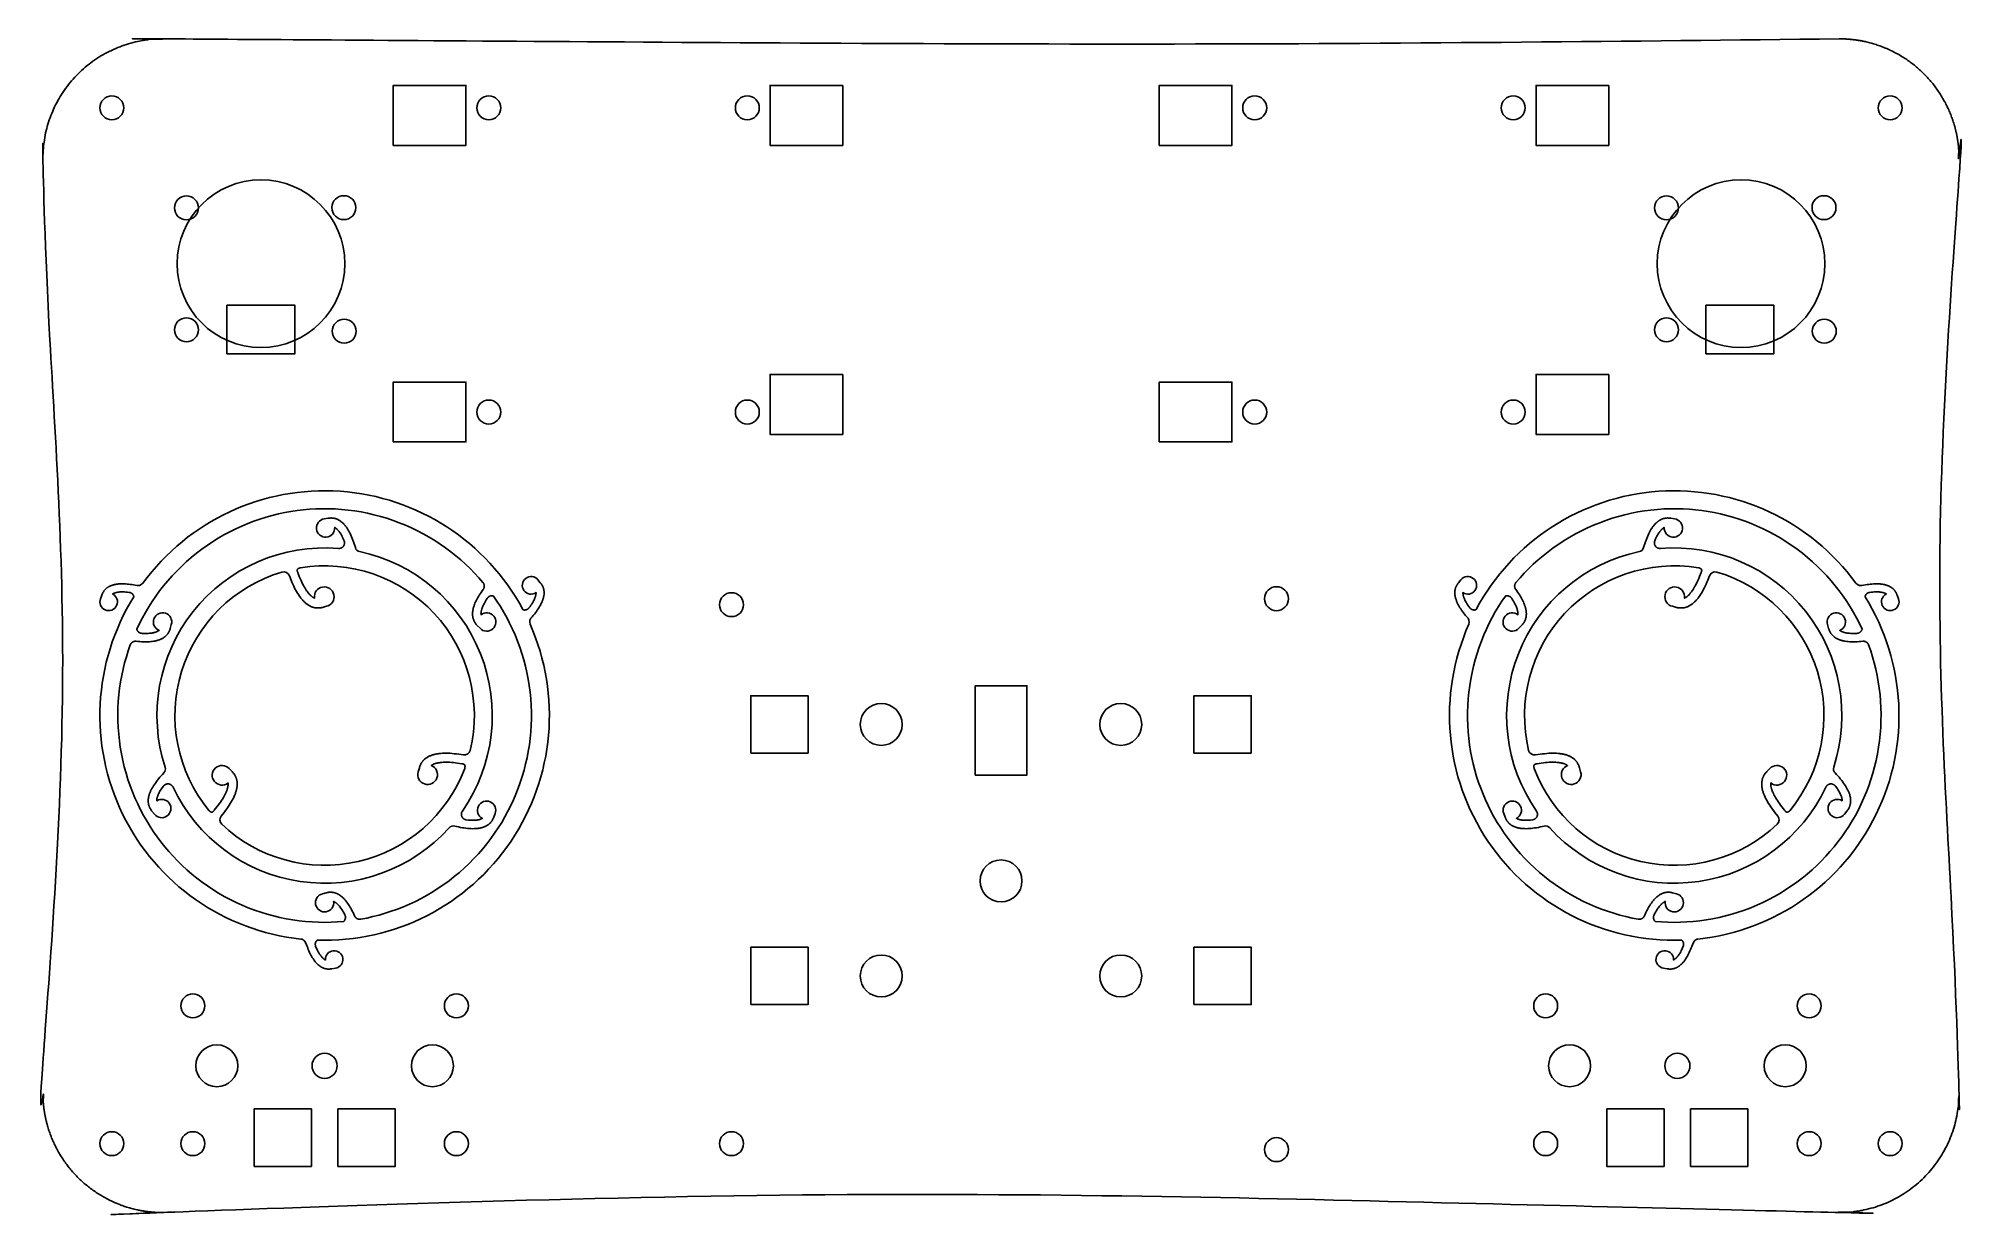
# Model space of a CAD drawing. Header units: millimetres. Extents: x -163 to 158, y -242 to -45.
import ezdxf

# ---------------------------------------------------------------- set-up
doc = ezdxf.new("R2010")
doc.units = ezdxf.units.MM
doc.header["$MEASUREMENT"] = 0
doc.layers.add('FAB$MO 2.6', color=178, linetype='Continuous', true_color=0x000000)

msp = doc.modelspace()

# ---------------------------------------------------------------- linework, layer by layer
at = {"layer": 'FAB$MO 2.6'}
for points in [[(-104.16, -62.93), (-92.03, -62.93), (-92.03, -52.93), (-104.16, -52.93)], [(-29.09, -52.93), (-41.23, -52.93), (-41.23, -62.93), (-29.09, -62.93)], [(23.74, -62.93), (35.88, -62.93), (35.88, -52.93), (23.74, -52.93)], [(98.81, -52.93), (86.68, -52.93), (86.68, -62.93), (98.81, -62.93)], [(-131.94, -97.72), (-120.59, -97.72), (-120.59, -89.62), (-131.94, -89.62)], [(126.38, -97.72), (115.03, -97.72), (115.03, -89.62), (126.38, -89.62)], [(-104.16, -112.46), (-92.03, -112.46), (-92.03, -102.46), (-104.16, -102.46)], [(-29.09, -101.19), (-41.23, -101.19), (-41.23, -111.19), (-29.09, -111.19)], [(23.74, -112.46), (35.88, -112.46), (35.88, -102.46), (23.74, -102.46)], [(98.81, -101.19), (86.68, -101.19), (86.68, -111.19), (98.81, -111.19)], [(-6.99, -168.08), (1.65, -168.08), (1.65, -153.17), (-6.99, -153.17)], [(-44.46, -164.42), (-34.88, -164.42), (-34.88, -154.83), (-44.46, -154.83)], [(29.54, -164.42), (39.12, -164.42), (39.12, -154.83), (29.54, -154.83)], [(-44.46, -206.42), (-34.88, -206.42), (-34.88, -196.83), (-44.46, -196.83)], [(29.54, -206.42), (39.12, -206.42), (39.12, -196.83), (29.54, -196.83)], [(-127.42, -233.42), (-117.83, -233.42), (-117.83, -223.83), (-127.42, -223.83)], [(-113.42, -233.42), (-103.83, -233.42), (-103.83, -223.83), (-113.42, -223.83)], [(108.07, -233.42), (98.48, -233.42), (98.48, -223.83), (108.07, -223.83)], [(122.07, -233.42), (112.48, -233.42), (112.48, -223.83), (122.07, -223.83)]]:
    msp.add_lwpolyline(points, close=True, dxfattribs=at)
for points in [[(-118.96, -195.84), (-118.66, -196.41), (-118.56, -196.69), (-118.46, -196.95), (-118.36, -197.21), (-118.25, -197.46), (-118.14, -197.7), (-118.03, -197.92), (-117.92, -198.14), (-117.81, -198.35), (-117.69, -198.55), (-117.57, -198.74), (-117.45, -198.92), (-117.39, -199), (-117.33, -199.09), (-117.27, -199.17), (-117.2, -199.25), (-117.14, -199.32), (-117.08, -199.4), (-117.01, -199.47), (-116.95, -199.54), (-116.88, -199.61), (-116.81, -199.67), (-116.75, -199.73), (-116.68, -199.79), (-116.61, -199.85), (-116.55, -199.9), (-116.48, -199.95), (-116.41, -200), (-116.34, -200.05), (-116.27, -200.09), (-116.2, -200.14), (-116.13, -200.18), (-116.05, -200.21), (-115.98, -200.25), (-115.91, -200.28), (-115.84, -200.31), (-115.76, -200.34), (-115.69, -200.36), (-115.61, -200.38), (-115.54, -200.4), (-115.46, -200.42), (-115.38, -200.44), (-115.31, -200.45), (-115.23, -200.46), (-115.15, -200.47), (-115.07, -200.47), (-114.99, -200.48), (-114.91, -200.48), (-114.83, -200.48), (-114.75, -200.47), (-114.67, -200.46), (-114.59, -200.45), (-114.51, -200.44), (-114.42, -200.43), (-113.81, -200.32, 2.27377), (-115.5, -198.97), (-115.52, -198.96), (-115.55, -198.95), (-115.59, -198.92), (-115.64, -198.89), (-115.68, -198.86), (-115.69, -198.85), (-115.74, -198.82), (-115.79, -198.78), (-115.83, -198.74), (-115.88, -198.7), (-115.93, -198.66), (-115.97, -198.61), (-116.01, -198.57), (-116.05, -198.52), (-116.11, -198.46), (-116.17, -198.39), (-116.22, -198.32), (-116.27, -198.25), (-116.32, -198.18), (-116.37, -198.11), (-116.47, -197.97), (-116.53, -197.88), (-116.59, -197.78), (-116.7, -197.59), (-116.8, -197.39), (-116.9, -197.19), (-117.02, -196.94), (-117.13, -196.68), (-117.14, -196.65), (-117.15, -196.63), (-117.15, -196.61), (-117.16, -196.6), (-117.16, -196.58), (-117.17, -196.57), (-117.17, -196.55), (-117.17, -196.53), (-117.18, -196.52), (-117.18, -196.5), (-117.18, -196.49), (-117.18, -196.47), (-117.19, -196.45), (-117.19, -196.44), (-117.19, -196.42), (-117.19, -196.41), (-117.19, -196.39), (-117.19, -196.37), (-117.19, -196.36), (-117.19, -196.34), (-117.19, -196.32), (-117.19, -196.31), (-117.19, -196.29), (-117.19, -196.27), (-117.19, -196.26), (-117.19, -196.24), (-117.19, -196.22), (-117.18, -196.21), (-117.18, -196.19), (-117.18, -196.18), (-117.18, -196.16), (-117.17, -196.14), (-117.17, -196.13), (-117.16, -196.11), (-117.16, -196.09), (-117.15, -196.08), (-117.15, -196.06), (-117.14, -196.05), (-117.14, -196.03), (-117.13, -196.02), (-117.13, -196), (-117.12, -195.99), (-117.11, -195.97), (-117.11, -195.96), (-117.1, -195.94), (-117.09, -195.93), (-117.08, -195.91), (-117.08, -195.9), (-117.07, -195.88), (-117.06, -195.87), (-117.05, -195.86), (-117.04, -195.84), (-117.03, -195.83), (-117.02, -195.82), (-117.01, -195.8), (-117, -195.79), (-117, -195.78), (-116.99, -195.77), (-116.96, -195.74), (-116.94, -195.72), (-116.93, -195.7), (-116.9, -195.68), (-116.88, -195.66), (-116.87, -195.65, 0.553382), (-81.32, -142.91, -0.304901), (-80.97, -141.64), (-80.78, -141.41), (-80.6, -141.19), (-80.43, -140.97), (-80.27, -140.76), (-80.11, -140.54), (-79.97, -140.33), (-79.84, -140.13), (-79.72, -139.92), (-79.6, -139.72), (-79.5, -139.53), (-79.4, -139.33), (-79.36, -139.24), (-79.32, -139.14), (-79.28, -139.05), (-79.24, -138.95), (-79.21, -138.86), (-79.18, -138.77), (-79.15, -138.68), (-79.12, -138.59), (-79.09, -138.5), (-79.07, -138.41), (-79.05, -138.32), (-79.03, -138.23), (-79.02, -138.14), (-79.01, -138.06), (-78.99, -137.97), (-78.99, -137.89), (-78.98, -137.8), (-78.98, -137.72), (-78.98, -137.64), (-78.98, -137.56), (-78.98, -137.48), (-78.99, -137.4), (-79, -137.32), (-79.01, -137.24), (-79.02, -137.16), (-79.04, -137.08), (-79.05, -137.01), (-79.07, -136.93), (-79.1, -136.86), (-79.12, -136.78), (-79.15, -136.71), (-79.18, -136.64), (-79.21, -136.57), (-79.25, -136.49), (-79.28, -136.42), (-79.32, -136.36), (-79.36, -136.29), (-79.41, -136.22), (-79.45, -136.15), (-79.5, -136.09), (-79.55, -136.02), (-79.61, -135.96), (-80.01, -135.48, 2.27377), (-80.33, -137.62), (-80.33, -137.64), (-80.33, -137.67), (-80.33, -137.72), (-80.33, -137.77), (-80.34, -137.83), (-80.34, -137.84), (-80.35, -137.9), (-80.36, -137.96), (-80.37, -138.02), (-80.38, -138.08), (-80.39, -138.14), (-80.41, -138.2), (-80.43, -138.26), (-80.45, -138.32), (-80.47, -138.4), (-80.5, -138.48), (-80.53, -138.56), (-80.57, -138.64), (-80.6, -138.72), (-80.64, -138.8), (-80.72, -138.96), (-80.77, -139.06), (-80.82, -139.15), (-80.93, -139.34), (-81.05, -139.53), (-81.17, -139.72), (-81.33, -139.94), (-81.5, -140.17), (-81.52, -140.19), (-81.54, -140.22), (-81.55, -140.23), (-81.56, -140.24), (-81.57, -140.25), (-81.58, -140.26), (-81.6, -140.27), (-81.61, -140.28), (-81.62, -140.29), (-81.63, -140.3), (-81.64, -140.32), (-81.66, -140.33), (-81.67, -140.34), (-81.68, -140.35), (-81.7, -140.35), (-81.71, -140.36), (-81.72, -140.37), (-81.74, -140.38), (-81.75, -140.39), (-81.76, -140.4), (-81.78, -140.41), (-81.79, -140.41), (-81.81, -140.42), (-81.82, -140.43), (-81.84, -140.44), (-81.85, -140.44), (-81.87, -140.45), (-81.88, -140.46), (-81.9, -140.46), (-81.92, -140.47), (-81.93, -140.47), (-81.95, -140.48), (-81.96, -140.48), (-81.98, -140.49), (-81.99, -140.49), (-82.01, -140.5), (-82.03, -140.5), (-82.04, -140.5), (-82.06, -140.51), (-82.08, -140.51), (-82.09, -140.51), (-82.11, -140.51), (-82.13, -140.51), (-82.14, -140.52), (-82.16, -140.52), (-82.17, -140.52), (-82.19, -140.52), (-82.21, -140.52), (-82.22, -140.52), (-82.24, -140.52), (-82.26, -140.52), (-82.27, -140.52), (-82.29, -140.51), (-82.3, -140.51), (-82.32, -140.51), (-82.33, -140.51), (-82.35, -140.51), (-82.37, -140.5), (-82.4, -140.5), (-82.43, -140.49), (-82.45, -140.49), (-82.48, -140.48), (-82.51, -140.47), (-82.52, -140.46, 0.553382), (-145.97, -136.05, -0.304901), (-147.25, -136.38), (-147.54, -136.33), (-147.82, -136.28), (-148.1, -136.24), (-148.36, -136.21), (-148.62, -136.19), (-148.88, -136.17), (-149.12, -136.16), (-149.36, -136.15), (-149.59, -136.15), (-149.81, -136.16), (-150.03, -136.17), (-150.14, -136.18), (-150.24, -136.2), (-150.34, -136.21), (-150.44, -136.22), (-150.54, -136.24), (-150.63, -136.26), (-150.73, -136.28), (-150.82, -136.3), (-150.91, -136.33), (-151, -136.35), (-151.08, -136.38), (-151.17, -136.41), (-151.25, -136.44), (-151.33, -136.47), (-151.41, -136.5), (-151.49, -136.54), (-151.57, -136.57), (-151.64, -136.61), (-151.71, -136.65), (-151.78, -136.69), (-151.85, -136.74), (-151.92, -136.78), (-151.98, -136.83), (-152.04, -136.88), (-152.1, -136.93), (-152.16, -136.98), (-152.22, -137.03), (-152.27, -137.09), (-152.33, -137.15), (-152.38, -137.21), (-152.43, -137.27), (-152.48, -137.33), (-152.52, -137.39), (-152.57, -137.46), (-152.61, -137.52), (-152.65, -137.59), (-152.69, -137.66), (-152.72, -137.74), (-152.76, -137.81), (-152.79, -137.89), (-152.82, -137.96), (-152.85, -138.04), (-153.06, -138.63, 2.27377), (-151.05, -137.84), (-151.03, -137.82), (-151.01, -137.81), (-150.96, -137.78), (-150.92, -137.76), (-150.87, -137.74), (-150.85, -137.73), (-150.8, -137.71), (-150.74, -137.69), (-150.68, -137.66), (-150.62, -137.65), (-150.57, -137.63), (-150.51, -137.61), (-150.45, -137.6), (-150.39, -137.58), (-150.3, -137.57), (-150.22, -137.55), (-150.13, -137.54), (-150.04, -137.53), (-149.96, -137.52), (-149.87, -137.51), (-149.7, -137.5), (-149.59, -137.5), (-149.48, -137.49), (-149.26, -137.49), (-149.03, -137.5), (-148.81, -137.52), (-148.53, -137.54), (-148.26, -137.57), (-148.23, -137.58), (-148.2, -137.58), (-148.18, -137.59), (-148.17, -137.59), (-148.15, -137.59), (-148.14, -137.6), (-148.12, -137.6), (-148.1, -137.61), (-148.09, -137.61), (-148.07, -137.62), (-148.06, -137.62), (-148.04, -137.63), (-148.03, -137.64), (-148.01, -137.64), (-148, -137.65), (-147.98, -137.66), (-147.97, -137.66), (-147.95, -137.67), (-147.94, -137.68), (-147.93, -137.69), (-147.91, -137.7), (-147.9, -137.7), (-147.88, -137.71), (-147.87, -137.72), (-147.86, -137.73), (-147.84, -137.74), (-147.83, -137.75), (-147.82, -137.76), (-147.8, -137.77), (-147.79, -137.78), (-147.78, -137.79), (-147.77, -137.8), (-147.75, -137.82), (-147.74, -137.83), (-147.73, -137.84), (-147.72, -137.85), (-147.71, -137.86), (-147.7, -137.88), (-147.69, -137.89), (-147.68, -137.9), (-147.67, -137.92), (-147.66, -137.93), (-147.65, -137.94), (-147.64, -137.95), (-147.63, -137.97), (-147.62, -137.98), (-147.61, -138), (-147.6, -138.01), (-147.59, -138.02), (-147.59, -138.04), (-147.58, -138.05), (-147.57, -138.07), (-147.56, -138.08), (-147.56, -138.1), (-147.55, -138.11), (-147.55, -138.12), (-147.54, -138.14), (-147.53, -138.15), (-147.52, -138.18), (-147.51, -138.21), (-147.51, -138.24), (-147.5, -138.27), (-147.49, -138.3), (-147.49, -138.31, 0.553382), (-119.59, -195.47, -0.214765)], [(113.09, -195.84), (112.79, -196.41), (112.7, -196.69), (112.59, -196.95), (112.49, -197.21), (112.38, -197.46), (112.27, -197.7), (112.16, -197.92), (112.05, -198.14), (111.94, -198.35), (111.82, -198.55), (111.7, -198.74), (111.58, -198.92), (111.52, -199), (111.46, -199.09), (111.4, -199.17), (111.33, -199.25), (111.27, -199.32), (111.21, -199.4), (111.14, -199.47), (111.08, -199.54), (111.01, -199.61), (110.95, -199.67), (110.88, -199.73), (110.81, -199.79), (110.74, -199.85), (110.68, -199.9), (110.61, -199.95), (110.54, -200), (110.47, -200.05), (110.4, -200.09), (110.33, -200.14), (110.26, -200.18), (110.18, -200.21), (110.11, -200.25), (110.04, -200.28), (109.97, -200.31), (109.89, -200.34), (109.82, -200.36), (109.74, -200.38), (109.67, -200.4), (109.59, -200.42), (109.51, -200.44), (109.44, -200.45), (109.36, -200.46), (109.28, -200.47), (109.2, -200.47), (109.12, -200.48), (109.04, -200.48), (108.96, -200.48), (108.88, -200.47), (108.8, -200.46), (108.72, -200.45), (108.64, -200.44), (108.55, -200.43), (107.94, -200.32, -2.27377), (109.63, -198.97), (109.65, -198.96), (109.68, -198.95), (109.72, -198.92), (109.77, -198.89), (109.81, -198.86), (109.82, -198.85), (109.87, -198.82), (109.92, -198.78), (109.97, -198.74), (110.01, -198.7), (110.06, -198.66), (110.1, -198.61), (110.14, -198.57), (110.18, -198.52), (110.24, -198.46), (110.3, -198.39), (110.35, -198.32), (110.4, -198.25), (110.45, -198.18), (110.5, -198.11), (110.6, -197.97), (110.66, -197.88), (110.72, -197.78), (110.83, -197.59), (110.93, -197.39), (111.03, -197.19), (111.15, -196.94), (111.26, -196.68), (111.27, -196.65), (111.28, -196.63), (111.28, -196.61), (111.29, -196.6), (111.29, -196.58), (111.3, -196.57), (111.3, -196.55), (111.3, -196.53), (111.31, -196.52), (111.31, -196.5), (111.31, -196.49), (111.31, -196.47), (111.32, -196.45), (111.32, -196.44), (111.32, -196.42), (111.32, -196.41), (111.32, -196.39), (111.32, -196.37), (111.32, -196.36), (111.32, -196.34), (111.32, -196.32), (111.32, -196.31), (111.32, -196.29), (111.32, -196.27), (111.32, -196.26), (111.32, -196.24), (111.32, -196.22), (111.31, -196.21), (111.31, -196.19), (111.31, -196.18), (111.31, -196.16), (111.3, -196.14), (111.3, -196.13), (111.29, -196.11), (111.29, -196.09), (111.28, -196.08), (111.28, -196.06), (111.27, -196.05), (111.27, -196.03), (111.26, -196.02), (111.26, -196), (111.25, -195.99), (111.24, -195.97), (111.24, -195.96), (111.23, -195.94), (111.22, -195.93), (111.21, -195.91), (111.21, -195.9), (111.2, -195.88), (111.19, -195.87), (111.18, -195.86), (111.17, -195.84), (111.16, -195.83), (111.15, -195.82), (111.14, -195.8), (111.14, -195.79), (111.13, -195.78), (111.12, -195.77), (111.1, -195.74), (111.07, -195.72), (111.06, -195.7), (111.03, -195.68), (111.01, -195.66), (111, -195.65, -0.553382), (75.45, -142.91, 0.304901), (75.1, -141.64), (74.91, -141.41), (74.73, -141.19), (74.56, -140.97), (74.4, -140.76), (74.25, -140.54), (74.1, -140.33), (73.97, -140.13), (73.85, -139.92), (73.73, -139.72), (73.63, -139.53), (73.53, -139.33), (73.49, -139.24), (73.45, -139.14), (73.41, -139.05), (73.37, -138.95), (73.34, -138.86), (73.31, -138.77), (73.28, -138.68), (73.25, -138.59), (73.22, -138.5), (73.2, -138.41), (73.18, -138.32), (73.16, -138.23), (73.15, -138.14), (73.14, -138.06), (73.12, -137.97), (73.12, -137.89), (73.11, -137.8), (73.11, -137.72), (73.11, -137.64), (73.11, -137.56), (73.11, -137.48), (73.12, -137.4), (73.13, -137.32), (73.14, -137.24), (73.15, -137.16), (73.17, -137.08), (73.18, -137.01), (73.2, -136.93), (73.23, -136.86), (73.25, -136.78), (73.28, -136.71), (73.31, -136.64), (73.34, -136.57), (73.38, -136.49), (73.41, -136.42), (73.45, -136.36), (73.49, -136.29), (73.54, -136.22), (73.59, -136.15), (73.63, -136.09), (73.69, -136.02), (73.74, -135.96), (74.14, -135.48, -2.27377), (74.46, -137.62), (74.46, -137.64), (74.46, -137.67), (74.46, -137.72), (74.46, -137.77), (74.47, -137.83), (74.47, -137.84), (74.48, -137.9), (74.49, -137.96), (74.5, -138.02), (74.51, -138.08), (74.52, -138.14), (74.54, -138.2), (74.56, -138.26), (74.58, -138.32), (74.6, -138.4), (74.63, -138.48), (74.66, -138.56), (74.7, -138.64), (74.73, -138.72), (74.77, -138.8), (74.85, -138.96), (74.9, -139.06), (74.95, -139.15), (75.06, -139.34), (75.18, -139.53), (75.3, -139.72), (75.46, -139.94), (75.63, -140.17), (75.65, -140.19), (75.67, -140.22), (75.68, -140.23), (75.69, -140.24), (75.7, -140.25), (75.71, -140.26), (75.73, -140.27), (75.74, -140.28), (75.75, -140.29), (75.76, -140.3), (75.77, -140.32), (75.79, -140.33), (75.8, -140.34), (75.81, -140.35), (75.83, -140.35), (75.84, -140.36), (75.85, -140.37), (75.87, -140.38), (75.88, -140.39), (75.89, -140.4), (75.91, -140.41), (75.92, -140.41), (75.94, -140.42), (75.95, -140.43), (75.97, -140.44), (75.98, -140.44), (76, -140.45), (76.01, -140.46), (76.03, -140.46), (76.05, -140.47), (76.06, -140.47), (76.08, -140.48), (76.09, -140.48), (76.11, -140.49), (76.13, -140.49), (76.14, -140.5), (76.16, -140.5), (76.17, -140.5), (76.19, -140.51), (76.21, -140.51), (76.22, -140.51), (76.24, -140.51), (76.26, -140.51), (76.27, -140.52), (76.29, -140.52), (76.3, -140.52), (76.32, -140.52), (76.34, -140.52), (76.35, -140.52), (76.37, -140.52), (76.39, -140.52), (76.4, -140.52), (76.42, -140.51), (76.43, -140.51), (76.45, -140.51), (76.46, -140.51), (76.48, -140.51), (76.5, -140.5), (76.53, -140.5), (76.56, -140.49), (76.58, -140.49), (76.61, -140.48), (76.64, -140.47), (76.65, -140.46, -0.553382), (140.1, -136.05, 0.304901), (141.38, -136.38), (141.67, -136.33), (141.95, -136.28), (142.23, -136.24), (142.49, -136.21), (142.75, -136.19), (143.01, -136.17), (143.25, -136.16), (143.49, -136.15), (143.72, -136.15), (143.94, -136.16), (144.16, -136.17), (144.27, -136.18), (144.37, -136.2), (144.47, -136.21), (144.57, -136.22), (144.67, -136.24), (144.76, -136.26), (144.86, -136.28), (144.95, -136.3), (145.04, -136.33), (145.13, -136.35), (145.22, -136.38), (145.3, -136.41), (145.38, -136.44), (145.46, -136.47), (145.54, -136.5), (145.62, -136.54), (145.7, -136.57), (145.77, -136.61), (145.84, -136.65), (145.91, -136.69), (145.98, -136.74), (146.05, -136.78), (146.11, -136.83), (146.17, -136.88), (146.23, -136.93), (146.29, -136.98), (146.35, -137.03), (146.4, -137.09), (146.46, -137.15), (146.51, -137.21), (146.56, -137.27), (146.61, -137.33), (146.65, -137.39), (146.7, -137.46), (146.74, -137.52), (146.78, -137.59), (146.82, -137.66), (146.85, -137.74), (146.89, -137.81), (146.92, -137.89), (146.95, -137.96), (146.98, -138.04), (147.19, -138.63, -2.27377), (145.18, -137.84), (145.16, -137.82), (145.14, -137.81), (145.09, -137.78), (145.05, -137.76), (145, -137.74), (144.99, -137.73), (144.93, -137.71), (144.87, -137.69), (144.81, -137.66), (144.75, -137.65), (144.7, -137.63), (144.64, -137.61), (144.58, -137.6), (144.52, -137.58), (144.43, -137.57), (144.35, -137.55), (144.26, -137.54), (144.17, -137.53), (144.09, -137.52), (144, -137.51), (143.83, -137.5), (143.72, -137.5), (143.61, -137.49), (143.39, -137.49), (143.16, -137.5), (142.94, -137.52), (142.66, -137.54), (142.39, -137.57), (142.36, -137.58), (142.33, -137.58), (142.31, -137.59), (142.3, -137.59), (142.28, -137.59), (142.27, -137.6), (142.25, -137.6), (142.23, -137.61), (142.22, -137.61), (142.2, -137.62), (142.19, -137.62), (142.17, -137.63), (142.16, -137.64), (142.14, -137.64), (142.13, -137.65), (142.11, -137.66), (142.1, -137.66), (142.09, -137.67), (142.07, -137.68), (142.06, -137.69), (142.04, -137.7), (142.03, -137.7), (142.01, -137.71), (142, -137.72), (141.99, -137.73), (141.97, -137.74), (141.96, -137.75), (141.95, -137.76), (141.93, -137.77), (141.92, -137.78), (141.91, -137.79), (141.9, -137.8), (141.88, -137.82), (141.87, -137.83), (141.86, -137.84), (141.85, -137.85), (141.84, -137.86), (141.83, -137.88), (141.82, -137.89), (141.81, -137.9), (141.8, -137.92), (141.79, -137.93), (141.78, -137.94), (141.77, -137.95), (141.76, -137.97), (141.75, -137.98), (141.74, -138), (141.73, -138.01), (141.72, -138.02), (141.72, -138.04), (141.71, -138.05), (141.7, -138.07), (141.69, -138.08), (141.69, -138.1), (141.68, -138.11), (141.68, -138.12), (141.67, -138.14), (141.66, -138.15), (141.65, -138.18), (141.65, -138.21), (141.64, -138.24), (141.63, -138.27), (141.62, -138.3), (141.62, -138.31, -0.553382), (113.72, -195.47, 0.214765)], [(-87.46, -138.18), (-87.49, -138.18), (-87.52, -138.17), (-87.55, -138.17), (-87.58, -138.16), (-87.61, -138.16), (-87.63, -138.16), (-87.64, -138.15), (-87.66, -138.15), (-87.68, -138.15), (-87.69, -138.15), (-87.71, -138.15), (-87.73, -138.15), (-87.74, -138.15), (-87.76, -138.15), (-87.78, -138.15), (-87.79, -138.16), (-87.81, -138.16), (-87.83, -138.16), (-87.84, -138.16), (-87.86, -138.17), (-87.88, -138.17), (-87.89, -138.17), (-87.91, -138.18), (-87.93, -138.18), (-87.95, -138.18), (-87.96, -138.19), (-87.98, -138.19), (-88, -138.2), (-88.01, -138.2), (-88.03, -138.21), (-88.04, -138.22), (-88.06, -138.22), (-88.08, -138.23), (-88.09, -138.24), (-88.11, -138.24), (-88.12, -138.25), (-88.14, -138.26), (-88.15, -138.27), (-88.17, -138.28), (-88.18, -138.29), (-88.2, -138.29), (-88.21, -138.3), (-88.23, -138.31), (-88.24, -138.32), (-88.26, -138.33), (-88.27, -138.34), (-88.28, -138.35), (-88.3, -138.36), (-88.31, -138.38), (-88.32, -138.39), (-88.34, -138.4), (-88.35, -138.41), (-88.36, -138.42), (-88.37, -138.43), (-88.38, -138.45), (-88.39, -138.46), (-88.41, -138.47), (-88.42, -138.48), (-88.43, -138.5), (-88.44, -138.51), (-88.45, -138.52), (-88.47, -138.55), (-88.48, -138.57), (-88.64, -138.82), (-88.79, -139.07), (-88.9, -139.27), (-89.01, -139.48), (-89.11, -139.68), (-89.16, -139.79), (-89.21, -139.9), (-89.28, -140.06), (-89.31, -140.15), (-89.34, -140.23), (-89.37, -140.32), (-89.39, -140.41), (-89.42, -140.49), (-89.44, -140.58), (-89.46, -140.64), (-89.47, -140.71), (-89.48, -140.77), (-89.49, -140.83), (-89.5, -140.9), (-89.51, -140.96), (-89.51, -141.02), (-89.51, -141.09), (-89.52, -141.1), (-89.52, -141.16), (-89.51, -141.21), (-89.51, -141.27), (-89.51, -141.3), (-89.51, -141.32, -2.27377), (-89.67, -143.57), (-90.13, -143.11), (-90.19, -143.04), (-90.25, -142.98), (-90.31, -142.92), (-90.36, -142.85), (-90.41, -142.78), (-90.46, -142.71), (-90.51, -142.64), (-90.55, -142.57), (-90.59, -142.5), (-90.63, -142.43), (-90.67, -142.36), (-90.7, -142.28), (-90.73, -142.21), (-90.76, -142.13), (-90.79, -142.06), (-90.81, -141.98), (-90.84, -141.9), (-90.86, -141.82), (-90.87, -141.74), (-90.89, -141.66), (-90.9, -141.57), (-90.91, -141.49), (-90.92, -141.4), (-90.92, -141.32), (-90.93, -141.23), (-90.93, -141.14), (-90.93, -141.06), (-90.92, -140.97), (-90.91, -140.87), (-90.9, -140.78), (-90.89, -140.69), (-90.88, -140.6), (-90.86, -140.5), (-90.84, -140.41), (-90.82, -140.31), (-90.8, -140.21), (-90.77, -140.11), (-90.74, -140.01), (-90.71, -139.91), (-90.68, -139.81), (-90.64, -139.71), (-90.61, -139.61), (-90.52, -139.4), (-90.43, -139.18), (-90.32, -138.97), (-90.21, -138.74), (-90.09, -138.52), (-89.96, -138.29), (-89.82, -138.06), (-89.66, -137.82), (-89.5, -137.58), (-89.33, -137.33), (-89.15, -137.08), (-89.14, -137.07), (-89.13, -137.05), (-89.12, -137.04), (-89.11, -137.02), (-89.1, -137.01), (-89.09, -136.99), (-89.08, -136.97), (-89.07, -136.96), (-89.06, -136.94), (-89.06, -136.92), (-89.05, -136.91), (-89.04, -136.89), (-89.03, -136.87), (-89.03, -136.85), (-89.02, -136.83), (-89.01, -136.82), (-89.01, -136.8), (-89, -136.78), (-89, -136.76), (-88.99, -136.74), (-88.99, -136.72), (-88.98, -136.7), (-88.98, -136.68), (-88.98, -136.66), (-88.98, -136.64), (-88.97, -136.62), (-88.97, -136.6), (-88.97, -136.58), (-88.97, -136.56), (-88.97, -136.54), (-88.97, -136.52), (-88.97, -136.5), (-88.97, -136.48), (-88.97, -136.46), (-88.97, -136.44), (-88.97, -136.42), (-88.98, -136.4), (-88.98, -136.38), (-88.98, -136.36), (-88.99, -136.34), (-88.99, -136.32), (-89, -136.3), (-89, -136.28), (-89.01, -136.26), (-89.01, -136.24), (-89.02, -136.22), (-89.03, -136.21), (-89.03, -136.19), (-89.04, -136.17), (-89.05, -136.15), (-89.06, -136.13), (-89.06, -136.12), (-89.07, -136.1), (-89.08, -136.08), (-89.09, -136.07), (-89.1, -136.05), (-89.11, -136.03), (-89.12, -136.02), (-89.13, -136), (-89.14, -135.99), (-89.15, -135.97), (-89.16, -135.96), (-89.18, -135.94), (-89.19, -135.93), (-89.87, -135.14), (-90.58, -134.37), (-91.32, -133.61), (-92.09, -132.87), (-92.89, -132.15), (-93.71, -131.45), (-94.56, -130.78), (-95.43, -130.13), (-96.33, -129.5), (-97.25, -128.91), (-98.19, -128.34), (-99.15, -127.79), (-100.13, -127.28), (-101.13, -126.8), (-102.14, -126.35), (-103.17, -125.94), (-104.21, -125.55), (-105.26, -125.2), (-106.32, -124.89), (-107.39, -124.61), (-108.47, -124.36), (-109.55, -124.15), (-110.63, -123.97), (-111.71, -123.83), (-112.8, -123.73), (-113.88, -123.65), (-114.95, -123.62), (-116.03, -123.61), (-117.09, -123.64), (-118.15, -123.7), (-119.2, -123.79), (-120.23, -123.92), (-121.27, -124.07), (-122.3, -124.26), (-123.34, -124.48), (-124.37, -124.73), (-125.41, -125.02), (-126.43, -125.34), (-127.46, -125.7), (-128.48, -126.09), (-129.48, -126.51), (-130.48, -126.97), (-131.47, -127.46), (-132.44, -127.98), (-133.4, -128.53), (-134.34, -129.11), (-135.26, -129.73), (-136.16, -130.37), (-137.04, -131.05), (-137.9, -131.75), (-138.73, -132.48), (-139.54, -133.23), (-140.33, -134.01), (-141.08, -134.8), (-141.81, -135.63), (-142.51, -136.47), (-143.18, -137.32), (-143.82, -138.2), (-144.43, -139.09), (-145.01, -139.99), (-145.55, -140.91), (-146.07, -141.83), (-146.55, -142.77), (-147, -143.71), (-147, -143.72), (-146.99, -143.76), (-146.98, -143.79), (-146.97, -143.81), (-146.96, -143.84), (-146.94, -143.87), (-146.94, -143.89), (-146.93, -143.9), (-146.92, -143.92), (-146.92, -143.93), (-146.91, -143.94), (-146.9, -143.96), (-146.89, -143.97), (-146.88, -143.99), (-146.87, -144), (-146.86, -144.02), (-146.85, -144.03), (-146.84, -144.04), (-146.83, -144.06), (-146.82, -144.07), (-146.81, -144.08), (-146.8, -144.1), (-146.79, -144.11), (-146.78, -144.12), (-146.77, -144.13), (-146.75, -144.15), (-146.74, -144.16), (-146.73, -144.17), (-146.72, -144.18), (-146.7, -144.19), (-146.69, -144.21), (-146.68, -144.22), (-146.66, -144.23), (-146.65, -144.24), (-146.63, -144.25), (-146.62, -144.26), (-146.61, -144.27), (-146.59, -144.28), (-146.58, -144.29), (-146.56, -144.29), (-146.55, -144.3), (-146.53, -144.31), (-146.52, -144.32), (-146.5, -144.33), (-146.48, -144.33), (-146.47, -144.34), (-146.45, -144.35), (-146.44, -144.35), (-146.42, -144.36), (-146.41, -144.37), (-146.39, -144.37), (-146.37, -144.38), (-146.36, -144.38), (-146.34, -144.39), (-146.32, -144.39), (-146.31, -144.4), (-146.29, -144.4), (-146.28, -144.4), (-146.26, -144.41), (-146.24, -144.41), (-146.23, -144.41), (-146.21, -144.41), (-146.18, -144.42), (-146.15, -144.42), (-145.86, -144.43), (-145.56, -144.44), (-145.33, -144.43), (-145.1, -144.43), (-144.87, -144.41), (-144.75, -144.4), (-144.64, -144.39), (-144.46, -144.36), (-144.37, -144.35), (-144.28, -144.33), (-144.19, -144.31), (-144.11, -144.29), (-144.02, -144.27), (-143.93, -144.24), (-143.87, -144.23), (-143.81, -144.21), (-143.75, -144.18), (-143.69, -144.16), (-143.63, -144.14), (-143.57, -144.11), (-143.51, -144.08), (-143.45, -144.05), (-143.44, -144.05), (-143.39, -144.02), (-143.35, -143.99), (-143.3, -143.96), (-143.28, -143.94), (-143.26, -143.93, -2.27377), (-141.23, -142.95), (-141.4, -143.58), (-141.42, -143.66), (-141.45, -143.74), (-141.48, -143.82), (-141.51, -143.9), (-141.54, -143.98), (-141.57, -144.06), (-141.61, -144.13), (-141.65, -144.21), (-141.69, -144.28), (-141.73, -144.35), (-141.78, -144.42), (-141.83, -144.48), (-141.87, -144.55), (-141.93, -144.61), (-141.98, -144.67), (-142.03, -144.73), (-142.09, -144.79), (-142.15, -144.85), (-142.21, -144.91), (-142.28, -144.96), (-142.34, -145.01), (-142.41, -145.06), (-142.48, -145.11), (-142.55, -145.16), (-142.62, -145.21), (-142.7, -145.25), (-142.78, -145.29), (-142.86, -145.33), (-142.94, -145.37), (-143.02, -145.41), (-143.11, -145.45), (-143.2, -145.48), (-143.29, -145.51), (-143.38, -145.55), (-143.47, -145.58), (-143.57, -145.6), (-143.67, -145.63), (-143.77, -145.66), (-143.87, -145.68), (-143.98, -145.7), (-144.08, -145.72), (-144.19, -145.74), (-144.42, -145.77), (-144.65, -145.8), (-144.89, -145.82), (-145.14, -145.83), (-145.39, -145.84), (-145.66, -145.84), (-145.93, -145.83), (-146.21, -145.82), (-146.5, -145.8), (-146.8, -145.77), (-147.1, -145.74), (-147.12, -145.74), (-147.14, -145.74), (-147.16, -145.74), (-147.18, -145.74), (-147.2, -145.74), (-147.21, -145.74), (-147.23, -145.74), (-147.25, -145.74), (-147.27, -145.74), (-147.29, -145.74), (-147.31, -145.74), (-147.33, -145.74), (-147.35, -145.75), (-147.37, -145.75), (-147.39, -145.75), (-147.4, -145.76), (-147.42, -145.76), (-147.44, -145.77), (-147.46, -145.77), (-147.48, -145.78), (-147.5, -145.78), (-147.52, -145.79), (-147.54, -145.8), (-147.56, -145.8), (-147.57, -145.81), (-147.59, -145.82), (-147.61, -145.83), (-147.63, -145.84), (-147.65, -145.85), (-147.67, -145.85), (-147.68, -145.87), (-147.7, -145.88), (-147.72, -145.89), (-147.73, -145.9), (-147.75, -145.91), (-147.77, -145.92), (-147.78, -145.93), (-147.8, -145.95), (-147.81, -145.96), (-147.83, -145.97), (-147.84, -145.99), (-147.86, -146), (-147.87, -146.01), (-147.89, -146.03), (-147.9, -146.04), (-147.91, -146.06), (-147.93, -146.07), (-147.94, -146.09), (-147.95, -146.1), (-147.96, -146.12), (-147.97, -146.13), (-147.98, -146.15), (-148, -146.17), (-148.01, -146.18), (-148.02, -146.2), (-148.02, -146.22), (-148.03, -146.23), (-148.04, -146.25), (-148.05, -146.27), (-148.06, -146.28), (-148.07, -146.3), (-148.07, -146.32), (-148.08, -146.33), (-148.09, -146.35), (-148.43, -147.34), (-148.74, -148.34), (-149.03, -149.36), (-149.28, -150.4), (-149.51, -151.44), (-149.7, -152.51), (-149.86, -153.58), (-149.99, -154.66), (-150.08, -155.75), (-150.14, -156.84), (-150.16, -157.94), (-150.15, -159.05), (-150.1, -160.15), (-150.02, -161.25), (-149.9, -162.36), (-149.75, -163.45), (-149.56, -164.55), (-149.34, -165.63), (-149.08, -166.71), (-148.79, -167.78), (-148.47, -168.83), (-148.11, -169.87), (-147.72, -170.9), (-147.3, -171.91), (-146.85, -172.9), (-146.37, -173.87), (-145.87, -174.82), (-145.33, -175.75), (-144.78, -176.66), (-144.19, -177.55), (-143.59, -178.41), (-142.96, -179.24), (-142.31, -180.06), (-141.63, -180.86), (-140.93, -181.65), (-140.19, -182.42), (-139.42, -183.17), (-138.63, -183.9), (-137.81, -184.61), (-136.96, -185.3), (-136.09, -185.96), (-135.2, -186.59), (-134.28, -187.2), (-133.35, -187.78), (-132.39, -188.34), (-131.41, -188.86), (-130.42, -189.35), (-129.41, -189.81), (-128.39, -190.23), (-127.35, -190.63), (-126.3, -190.98), (-125.25, -191.31), (-124.18, -191.6), (-123.11, -191.85), (-122.04, -192.08), (-120.96, -192.26), (-119.88, -192.41), (-118.8, -192.53), (-117.73, -192.61), (-116.66, -192.66), (-115.59, -192.68), (-114.53, -192.66), (-113.48, -192.61), (-112.44, -192.53), (-112.43, -192.52), (-112.41, -192.49), (-112.39, -192.47), (-112.37, -192.45), (-112.35, -192.42), (-112.33, -192.4), (-112.32, -192.39), (-112.31, -192.37), (-112.3, -192.36), (-112.29, -192.34), (-112.28, -192.33), (-112.28, -192.32), (-112.27, -192.3), (-112.26, -192.29), (-112.25, -192.27), (-112.24, -192.26), (-112.24, -192.24), (-112.23, -192.22), (-112.22, -192.21), (-112.22, -192.19), (-112.21, -192.18), (-112.21, -192.16), (-112.2, -192.14), (-112.19, -192.13), (-112.19, -192.11), (-112.19, -192.1), (-112.18, -192.08), (-112.18, -192.06), (-112.17, -192.04), (-112.17, -192.03), (-112.17, -192.01), (-112.16, -191.99), (-112.16, -191.98), (-112.16, -191.96), (-112.16, -191.94), (-112.16, -191.92), (-112.15, -191.91), (-112.15, -191.89), (-112.15, -191.87), (-112.15, -191.85), (-112.15, -191.84), (-112.15, -191.82), (-112.15, -191.8), (-112.16, -191.79), (-112.16, -191.77), (-112.16, -191.75), (-112.16, -191.73), (-112.16, -191.72), (-112.17, -191.7), (-112.17, -191.68), (-112.17, -191.67), (-112.18, -191.65), (-112.18, -191.63), (-112.18, -191.62), (-112.19, -191.6), (-112.19, -191.59), (-112.2, -191.57), (-112.2, -191.55), (-112.21, -191.54), (-112.21, -191.52), (-112.22, -191.51), (-112.23, -191.49), (-112.24, -191.46), (-112.25, -191.43), (-112.39, -191.17), (-112.53, -190.92), (-112.65, -190.72), (-112.77, -190.52), (-112.9, -190.33), (-112.97, -190.24), (-113.04, -190.15), (-113.15, -190), (-113.2, -189.93), (-113.26, -189.86), (-113.32, -189.8), (-113.38, -189.73), (-113.45, -189.67), (-113.51, -189.6), (-113.56, -189.56), (-113.61, -189.51), (-113.66, -189.47), (-113.71, -189.43), (-113.76, -189.39), (-113.81, -189.35), (-113.86, -189.32), (-113.92, -189.28), (-113.93, -189.28), (-113.98, -189.25), (-114.02, -189.22), (-114.07, -189.2), (-114.1, -189.19), (-114.12, -189.17, -2.27377), (-115.99, -187.91), (-115.36, -187.74), (-115.27, -187.72), (-115.19, -187.7), (-115.1, -187.69), (-115.02, -187.67), (-114.93, -187.66), (-114.85, -187.65), (-114.77, -187.65), (-114.69, -187.64), (-114.6, -187.64), (-114.52, -187.65), (-114.44, -187.65), (-114.36, -187.66), (-114.28, -187.67), (-114.2, -187.68), (-114.12, -187.7), (-114.04, -187.71), (-113.96, -187.73), (-113.88, -187.76), (-113.8, -187.78), (-113.72, -187.81), (-113.64, -187.84), (-113.57, -187.87), (-113.49, -187.91), (-113.41, -187.95), (-113.33, -187.99), (-113.26, -188.03), (-113.18, -188.08), (-113.11, -188.13), (-113.03, -188.18), (-112.96, -188.23), (-112.88, -188.29), (-112.81, -188.35), (-112.73, -188.41), (-112.66, -188.47), (-112.59, -188.54), (-112.52, -188.61), (-112.44, -188.68), (-112.37, -188.76), (-112.3, -188.83), (-112.23, -188.91), (-112.16, -189), (-112.09, -189.08), (-111.95, -189.26), (-111.81, -189.45), (-111.67, -189.64), (-111.54, -189.85), (-111.4, -190.07), (-111.27, -190.3), (-111.14, -190.54), (-111.01, -190.79), (-110.88, -191.05), (-110.75, -191.32), (-110.63, -191.6), (-110.62, -191.62), (-110.61, -191.63), (-110.61, -191.65), (-110.6, -191.67), (-110.59, -191.68), (-110.58, -191.7), (-110.57, -191.72), (-110.56, -191.73), (-110.55, -191.75), (-110.54, -191.76), (-110.53, -191.78), (-110.52, -191.79), (-110.5, -191.81), (-110.49, -191.82), (-110.48, -191.84), (-110.47, -191.85), (-110.45, -191.87), (-110.44, -191.88), (-110.43, -191.9), (-110.41, -191.91), (-110.4, -191.92), (-110.38, -191.94), (-110.37, -191.95), (-110.35, -191.96), (-110.33, -191.97), (-110.32, -191.99), (-110.3, -192), (-110.28, -192.01), (-110.27, -192.02), (-110.25, -192.03), (-110.23, -192.04), (-110.22, -192.05), (-110.2, -192.06), (-110.18, -192.07), (-110.16, -192.08), (-110.14, -192.09), (-110.12, -192.09), (-110.1, -192.1), (-110.09, -192.11), (-110.07, -192.11), (-110.05, -192.12), (-110.03, -192.13), (-110.01, -192.13), (-109.99, -192.14), (-109.97, -192.14), (-109.95, -192.14), (-109.93, -192.15), (-109.91, -192.15), (-109.89, -192.15), (-109.87, -192.16), (-109.85, -192.16), (-109.84, -192.16), (-109.82, -192.16), (-109.8, -192.16), (-109.78, -192.16), (-109.76, -192.16), (-109.74, -192.16), (-109.72, -192.16), (-109.7, -192.16), (-109.68, -192.16), (-109.67, -192.16), (-109.65, -192.15), (-109.63, -192.15), (-109.61, -192.15), (-108.59, -191.95), (-107.56, -191.72), (-106.53, -191.46), (-105.51, -191.16), (-104.49, -190.83), (-103.47, -190.47), (-102.47, -190.07), (-101.47, -189.64), (-100.48, -189.17), (-99.5, -188.68), (-98.53, -188.15), (-97.58, -187.59), (-96.65, -186.99), (-95.74, -186.37), (-94.84, -185.72), (-93.97, -185.04), (-93.11, -184.33), (-92.29, -183.59), (-91.48, -182.83), (-90.7, -182.04), (-89.95, -181.24), (-89.23, -180.41), (-88.54, -179.56), (-87.87, -178.69), (-87.24, -177.8), (-86.64, -176.9), (-86.06, -175.99), (-85.52, -175.06), (-85.02, -174.13), (-84.54, -173.18), (-84.1, -172.23), (-83.69, -171.27), (-83.3, -170.29), (-82.95, -169.3), (-82.62, -168.3), (-82.32, -167.27), (-82.06, -166.23), (-81.82, -165.18), (-81.62, -164.12), (-81.44, -163.04), (-81.31, -161.96), (-81.2, -160.87), (-81.13, -159.77), (-81.1, -158.67), (-81.1, -157.56), (-81.14, -156.45), (-81.21, -155.35), (-81.32, -154.24), (-81.46, -153.15), (-81.64, -152.05), (-81.85, -150.96), (-82.1, -149.89), (-82.38, -148.82), (-82.69, -147.77), (-83.04, -146.73), (-83.41, -145.7), (-83.82, -144.69), (-84.26, -143.7), (-84.73, -142.73), (-85.22, -141.77), (-85.74, -140.84), (-86.28, -139.94), (-86.85, -139.05), (-87.44, -138.19)], [(-115.68, -125.3), (-115.04, -125.19), (-114.94, -125.18), (-114.85, -125.17), (-114.76, -125.16), (-114.67, -125.16), (-114.58, -125.15), (-114.49, -125.15), (-114.4, -125.16), (-114.32, -125.16), (-114.23, -125.17), (-114.14, -125.18), (-114.06, -125.2), (-113.97, -125.22), (-113.89, -125.24), (-113.8, -125.26), (-113.72, -125.29), (-113.64, -125.32), (-113.56, -125.35), (-113.48, -125.38), (-113.4, -125.42), (-113.32, -125.46), (-113.24, -125.51), (-113.16, -125.55), (-113.08, -125.6), (-113.01, -125.66), (-112.93, -125.71), (-112.85, -125.77), (-112.78, -125.83), (-112.71, -125.89), (-112.63, -125.96), (-112.56, -126.03), (-112.49, -126.1), (-112.42, -126.18), (-112.35, -126.26), (-112.28, -126.34), (-112.21, -126.42), (-112.14, -126.51), (-112.07, -126.6), (-112, -126.69), (-111.94, -126.79), (-111.87, -126.88), (-111.74, -127.09), (-111.62, -127.31), (-111.49, -127.53), (-111.37, -127.77), (-111.25, -128.02), (-111.14, -128.29), (-111.02, -128.56), (-110.91, -128.85), (-110.8, -129.14), (-110.7, -129.45), (-110.6, -129.77), (-110.5, -130.1, 0.276207), (-109.8, -130.76, -0.535722), (-92.62, -174.1), (-92.63, -174.12), (-92.65, -174.15), (-92.66, -174.17), (-92.68, -174.2), (-92.69, -174.22), (-92.7, -174.25), (-92.72, -174.28), (-92.73, -174.3), (-92.74, -174.33), (-92.75, -174.36), (-92.75, -174.39), (-92.76, -174.42), (-92.77, -174.45), (-92.77, -174.48), (-92.78, -174.51), (-92.78, -174.54), (-92.78, -174.57), (-92.78, -174.6), (-92.78, -174.63), (-92.78, -174.66), (-92.78, -174.69), (-92.78, -174.72), (-92.78, -174.75), (-92.77, -174.78), (-92.77, -174.81), (-92.76, -174.84), (-92.75, -174.87), (-92.75, -174.9), (-92.74, -174.93), (-92.73, -174.95), (-92.72, -174.98), (-92.7, -175.01), (-92.69, -175.03), (-92.68, -175.06), (-92.67, -175.08), (-92.65, -175.11), (-92.64, -175.13), (-92.62, -175.16), (-92.6, -175.18), (-92.58, -175.21), (-92.56, -175.23), (-92.55, -175.25), (-92.52, -175.28), (-92.5, -175.3), (-92.48, -175.32), (-92.46, -175.34), (-92.43, -175.36), (-92.41, -175.38), (-92.39, -175.39), (-92.36, -175.41), (-92.33, -175.43), (-92.31, -175.44), (-92.28, -175.46), (-92.25, -175.47), (-92.23, -175.48), (-92.2, -175.49), (-92.17, -175.51), (-92.14, -175.52), (-92.12, -175.52), (-92.09, -175.53), (-92.06, -175.54), (-92.03, -175.54), (-92, -175.55), (-91.97, -175.55), (-91.62, -175.59), (-91.39, -175.61), (-91.16, -175.63), (-90.93, -175.63), (-90.81, -175.63), (-90.69, -175.63), (-90.51, -175.62), (-90.42, -175.62), (-90.33, -175.61), (-90.24, -175.6), (-90.15, -175.59), (-90.06, -175.57), (-89.98, -175.56), (-89.91, -175.54), (-89.85, -175.53), (-89.78, -175.51), (-89.72, -175.5), (-89.65, -175.48), (-89.59, -175.45), (-89.53, -175.43), (-89.47, -175.41), (-89.42, -175.38), (-89.37, -175.36), (-89.32, -175.33), (-89.3, -175.32), (-89.27, -175.31, -2.273796), (-87.16, -174.52), (-87.39, -175.13), (-87.42, -175.22), (-87.46, -175.3), (-87.5, -175.38), (-87.54, -175.47), (-87.58, -175.54), (-87.63, -175.62), (-87.67, -175.7), (-87.72, -175.77), (-87.78, -175.84), (-87.83, -175.91), (-87.89, -175.97), (-87.94, -176.04), (-88, -176.1), (-88.07, -176.16), (-88.13, -176.22), (-88.2, -176.28), (-88.26, -176.33), (-88.34, -176.38), (-88.41, -176.43), (-88.48, -176.48), (-88.56, -176.53), (-88.64, -176.57), (-88.72, -176.62), (-88.81, -176.66), (-88.89, -176.69), (-88.98, -176.73), (-89.07, -176.76), (-89.16, -176.8), (-89.26, -176.83), (-89.35, -176.85), (-89.45, -176.88), (-89.55, -176.9), (-89.65, -176.93), (-89.76, -176.95), (-89.87, -176.96), (-89.98, -176.98), (-90.09, -176.99), (-90.2, -177.01), (-90.32, -177.02), (-90.44, -177.02), (-90.68, -177.03), (-90.93, -177.04), (-91.19, -177.03), (-91.46, -177.01), (-91.73, -176.99), (-92.02, -176.96), (-92.31, -176.92), (-92.62, -176.87), (-92.93, -176.82), (-93.25, -176.75), (-93.57, -176.68), (-93.91, -176.6, 0.276207), (-94.83, -176.89, -0.535722), (-140.95, -170.09), (-140.96, -170.07), (-140.98, -170.04), (-140.99, -170.01), (-141.01, -169.99), (-141.02, -169.97), (-141.04, -169.94), (-141.06, -169.92), (-141.08, -169.89), (-141.1, -169.87), (-141.12, -169.85), (-141.14, -169.83), (-141.16, -169.81), (-141.18, -169.79), (-141.2, -169.77), (-141.23, -169.75), (-141.25, -169.73), (-141.28, -169.71), (-141.3, -169.7), (-141.33, -169.68), (-141.36, -169.67), (-141.38, -169.65), (-141.41, -169.64), (-141.44, -169.63), (-141.47, -169.62), (-141.5, -169.61), (-141.52, -169.6), (-141.55, -169.59), (-141.58, -169.58), (-141.61, -169.57), (-141.64, -169.57), (-141.67, -169.57), (-141.69, -169.56), (-141.72, -169.56), (-141.75, -169.56), (-141.78, -169.56), (-141.81, -169.56), (-141.84, -169.56), (-141.87, -169.56), (-141.9, -169.56), (-141.93, -169.57), (-141.96, -169.57), (-141.99, -169.58), (-142.02, -169.58), (-142.05, -169.59), (-142.08, -169.6), (-142.11, -169.61), (-142.13, -169.62), (-142.16, -169.63), (-142.19, -169.64), (-142.22, -169.66), (-142.24, -169.67), (-142.27, -169.69), (-142.3, -169.7), (-142.32, -169.72), (-142.35, -169.74), (-142.37, -169.76), (-142.39, -169.77), (-142.42, -169.79), (-142.44, -169.81), (-142.46, -169.83), (-142.48, -169.86), (-142.5, -169.88), (-142.52, -169.9), (-142.53, -169.92), (-142.75, -170.21), (-142.88, -170.4), (-143.01, -170.59), (-143.13, -170.79), (-143.18, -170.89), (-143.24, -170.99), (-143.32, -171.15), (-143.36, -171.23), (-143.4, -171.31), (-143.44, -171.4), (-143.47, -171.48), (-143.51, -171.57), (-143.54, -171.65), (-143.56, -171.71), (-143.58, -171.78), (-143.6, -171.84), (-143.61, -171.91), (-143.63, -171.97), (-143.64, -172.03), (-143.65, -172.1), (-143.66, -172.17), (-143.66, -172.22), (-143.67, -172.27), (-143.67, -172.33), (-143.67, -172.36), (-143.67, -172.38, -2.273796), (-144.05, -174.61), (-144.46, -174.1), (-144.52, -174.03), (-144.57, -173.96), (-144.63, -173.88), (-144.67, -173.81), (-144.72, -173.73), (-144.77, -173.65), (-144.81, -173.57), (-144.85, -173.49), (-144.88, -173.41), (-144.91, -173.33), (-144.94, -173.25), (-144.97, -173.17), (-144.99, -173.09), (-145.02, -173), (-145.03, -172.92), (-145.05, -172.83), (-145.06, -172.74), (-145.07, -172.66), (-145.08, -172.57), (-145.08, -172.48), (-145.09, -172.39), (-145.08, -172.3), (-145.08, -172.21), (-145.07, -172.11), (-145.06, -172.02), (-145.05, -171.93), (-145.04, -171.83), (-145.02, -171.74), (-145, -171.64), (-144.97, -171.54), (-144.95, -171.44), (-144.92, -171.34), (-144.88, -171.24), (-144.85, -171.14), (-144.81, -171.04), (-144.77, -170.94), (-144.73, -170.83), (-144.68, -170.73), (-144.63, -170.62), (-144.58, -170.52), (-144.46, -170.3), (-144.34, -170.09), (-144.2, -169.86), (-144.06, -169.64), (-143.9, -169.41), (-143.73, -169.18), (-143.55, -168.94), (-143.36, -168.71), (-143.15, -168.46), (-142.94, -168.22), (-142.71, -167.97), (-142.47, -167.72, 0.276207), (-142.26, -166.78, -0.535722), (-113.32, -130.24), (-113.29, -130.24), (-113.26, -130.24), (-113.23, -130.24), (-113.2, -130.24), (-113.17, -130.24), (-113.14, -130.24), (-113.11, -130.23), (-113.08, -130.23), (-113.05, -130.22), (-113.02, -130.22), (-112.99, -130.21), (-112.96, -130.2), (-112.94, -130.19), (-112.91, -130.18), (-112.88, -130.17), (-112.85, -130.16), (-112.82, -130.14), (-112.8, -130.13), (-112.77, -130.11), (-112.74, -130.1), (-112.72, -130.08), (-112.69, -130.06), (-112.67, -130.05), (-112.65, -130.03), (-112.62, -130.01), (-112.6, -129.99), (-112.58, -129.97), (-112.56, -129.95), (-112.54, -129.93), (-112.52, -129.9), (-112.5, -129.88), (-112.48, -129.86), (-112.47, -129.83), (-112.45, -129.81), (-112.44, -129.79), (-112.42, -129.76), (-112.41, -129.73), (-112.4, -129.71), (-112.38, -129.68), (-112.37, -129.65), (-112.36, -129.62), (-112.35, -129.6), (-112.34, -129.57), (-112.33, -129.54), (-112.33, -129.51), (-112.32, -129.48), (-112.32, -129.45), (-112.31, -129.42), (-112.31, -129.39), (-112.31, -129.36), (-112.31, -129.33), (-112.31, -129.3), (-112.31, -129.27), (-112.31, -129.24), (-112.31, -129.21), (-112.31, -129.18), (-112.32, -129.15), (-112.32, -129.12), (-112.33, -129.09), (-112.34, -129.06), (-112.35, -129.03), (-112.36, -129), (-112.37, -128.98), (-112.38, -128.95), (-112.52, -128.62), (-112.62, -128.41), (-112.72, -128.21), (-112.83, -128), (-112.89, -127.9), (-112.95, -127.8), (-113.05, -127.65), (-113.1, -127.58), (-113.15, -127.5), (-113.2, -127.43), (-113.26, -127.36), (-113.31, -127.29), (-113.37, -127.22), (-113.42, -127.17), (-113.46, -127.12), (-113.51, -127.07), (-113.56, -127.03), (-113.6, -126.98), (-113.65, -126.94), (-113.7, -126.89), (-113.76, -126.85), (-113.8, -126.82), (-113.85, -126.79), (-113.89, -126.76), (-113.92, -126.75), (-113.94, -126.74, -2.273796)], [(81.59, -138.18), (81.62, -138.18), (81.65, -138.17), (81.68, -138.17), (81.71, -138.16), (81.74, -138.16), (81.76, -138.16), (81.77, -138.15), (81.79, -138.15), (81.81, -138.15), (81.82, -138.15), (81.84, -138.15), (81.86, -138.15), (81.87, -138.15), (81.89, -138.15), (81.91, -138.15), (81.92, -138.16), (81.94, -138.16), (81.96, -138.16), (81.97, -138.16), (81.99, -138.17), (82.01, -138.17), (82.03, -138.17), (82.04, -138.18), (82.06, -138.18), (82.08, -138.18), (82.09, -138.19), (82.11, -138.19), (82.13, -138.2), (82.14, -138.2), (82.16, -138.21), (82.17, -138.22), (82.19, -138.22), (82.21, -138.23), (82.22, -138.24), (82.24, -138.24), (82.25, -138.25), (82.27, -138.26), (82.28, -138.27), (82.3, -138.28), (82.31, -138.29), (82.33, -138.29), (82.34, -138.3), (82.36, -138.31), (82.37, -138.32), (82.39, -138.33), (82.4, -138.34), (82.41, -138.35), (82.43, -138.36), (82.44, -138.38), (82.45, -138.39), (82.47, -138.4), (82.48, -138.41), (82.49, -138.42), (82.5, -138.43), (82.51, -138.45), (82.52, -138.46), (82.54, -138.47), (82.55, -138.48), (82.56, -138.5), (82.57, -138.51), (82.58, -138.52), (82.6, -138.55), (82.61, -138.57), (82.77, -138.82), (82.92, -139.07), (83.03, -139.27), (83.14, -139.48), (83.24, -139.68), (83.29, -139.79), (83.34, -139.9), (83.41, -140.06), (83.44, -140.15), (83.47, -140.23), (83.5, -140.32), (83.52, -140.41), (83.55, -140.49), (83.57, -140.58), (83.59, -140.64), (83.6, -140.71), (83.61, -140.77), (83.62, -140.83), (83.63, -140.9), (83.64, -140.96), (83.64, -141.02), (83.65, -141.09), (83.65, -141.1), (83.65, -141.16), (83.64, -141.21), (83.64, -141.27), (83.64, -141.3), (83.64, -141.32, 2.27377), (83.8, -143.57), (84.26, -143.11), (84.32, -143.04), (84.38, -142.98), (84.44, -142.92), (84.49, -142.85), (84.54, -142.78), (84.59, -142.71), (84.64, -142.64), (84.68, -142.57), (84.72, -142.5), (84.76, -142.43), (84.8, -142.36), (84.83, -142.28), (84.86, -142.21), (84.89, -142.13), (84.92, -142.06), (84.94, -141.98), (84.97, -141.9), (84.99, -141.82), (85, -141.74), (85.02, -141.66), (85.03, -141.57), (85.04, -141.49), (85.05, -141.4), (85.05, -141.32), (85.06, -141.23), (85.06, -141.14), (85.06, -141.06), (85.05, -140.97), (85.04, -140.87), (85.03, -140.78), (85.02, -140.69), (85.01, -140.6), (84.99, -140.5), (84.97, -140.41), (84.95, -140.31), (84.93, -140.21), (84.9, -140.11), (84.87, -140.01), (84.84, -139.91), (84.81, -139.81), (84.77, -139.71), (84.74, -139.61), (84.65, -139.4), (84.56, -139.18), (84.46, -138.97), (84.34, -138.74), (84.22, -138.52), (84.09, -138.29), (83.95, -138.06), (83.79, -137.82), (83.63, -137.58), (83.46, -137.33), (83.28, -137.08), (83.27, -137.07), (83.26, -137.05), (83.25, -137.04), (83.24, -137.02), (83.23, -137.01), (83.22, -136.99), (83.21, -136.97), (83.2, -136.96), (83.19, -136.94), (83.19, -136.92), (83.18, -136.91), (83.17, -136.89), (83.16, -136.87), (83.16, -136.85), (83.15, -136.83), (83.14, -136.82), (83.14, -136.8), (83.13, -136.78), (83.13, -136.76), (83.12, -136.74), (83.12, -136.72), (83.11, -136.7), (83.11, -136.68), (83.11, -136.66), (83.11, -136.64), (83.1, -136.62), (83.1, -136.6), (83.1, -136.58), (83.1, -136.56), (83.1, -136.54), (83.1, -136.52), (83.1, -136.5), (83.1, -136.48), (83.1, -136.46), (83.1, -136.44), (83.11, -136.42), (83.11, -136.4), (83.11, -136.38), (83.11, -136.36), (83.12, -136.34), (83.12, -136.32), (83.13, -136.3), (83.13, -136.28), (83.14, -136.26), (83.14, -136.24), (83.15, -136.22), (83.16, -136.21), (83.16, -136.19), (83.17, -136.17), (83.18, -136.15), (83.19, -136.13), (83.19, -136.12), (83.2, -136.1), (83.21, -136.08), (83.22, -136.07), (83.23, -136.05), (83.24, -136.03), (83.25, -136.02), (83.26, -136), (83.27, -135.99), (83.28, -135.97), (83.29, -135.96), (83.31, -135.94), (83.32, -135.93), (84, -135.14), (84.71, -134.37), (85.45, -133.61), (86.22, -132.87), (87.02, -132.15), (87.84, -131.45), (88.69, -130.78), (89.56, -130.13), (90.46, -129.5), (91.38, -128.91), (92.32, -128.34), (93.28, -127.79), (94.26, -127.28), (95.26, -126.8), (96.27, -126.35), (97.3, -125.94), (98.34, -125.55), (99.39, -125.2), (100.45, -124.89), (101.52, -124.61), (102.6, -124.36), (103.68, -124.15), (104.76, -123.97), (105.84, -123.83), (106.93, -123.73), (108.01, -123.65), (109.08, -123.62), (110.16, -123.61), (111.22, -123.64), (112.28, -123.7), (113.33, -123.79), (114.36, -123.92), (115.4, -124.07), (116.43, -124.26), (117.47, -124.48), (118.5, -124.73), (119.54, -125.02), (120.57, -125.34), (121.59, -125.7), (122.61, -126.09), (123.61, -126.51), (124.61, -126.97), (125.6, -127.46), (126.57, -127.98), (127.53, -128.53), (128.47, -129.11), (129.39, -129.73), (130.29, -130.37), (131.17, -131.05), (132.03, -131.75), (132.86, -132.48), (133.67, -133.23), (134.46, -134.01), (135.21, -134.8), (135.94, -135.63), (136.64, -136.47), (137.31, -137.32), (137.95, -138.2), (138.56, -139.09), (139.14, -139.99), (139.68, -140.91), (140.2, -141.83), (140.68, -142.77), (141.13, -143.71), (141.13, -143.72), (141.12, -143.76), (141.11, -143.79), (141.1, -143.81), (141.09, -143.84), (141.08, -143.87), (141.07, -143.89), (141.06, -143.9), (141.05, -143.92), (141.05, -143.93), (141.04, -143.94), (141.03, -143.96), (141.02, -143.97), (141.01, -143.99), (141, -144), (140.99, -144.02), (140.98, -144.03), (140.97, -144.04), (140.96, -144.06), (140.95, -144.07), (140.94, -144.08), (140.93, -144.1), (140.92, -144.11), (140.91, -144.12), (140.9, -144.13), (140.88, -144.15), (140.87, -144.16), (140.86, -144.17), (140.85, -144.18), (140.83, -144.19), (140.82, -144.21), (140.81, -144.22), (140.79, -144.23), (140.78, -144.24), (140.76, -144.25), (140.75, -144.26), (140.74, -144.27), (140.72, -144.28), (140.71, -144.29), (140.69, -144.29), (140.68, -144.3), (140.66, -144.31), (140.65, -144.32), (140.63, -144.33), (140.61, -144.33), (140.6, -144.34), (140.58, -144.35), (140.57, -144.35), (140.55, -144.36), (140.54, -144.37), (140.52, -144.37), (140.5, -144.38), (140.49, -144.38), (140.47, -144.39), (140.45, -144.39), (140.44, -144.4), (140.42, -144.4), (140.41, -144.4), (140.39, -144.41), (140.37, -144.41), (140.36, -144.41), (140.34, -144.41), (140.31, -144.42), (140.28, -144.42), (139.99, -144.43), (139.69, -144.44), (139.46, -144.43), (139.23, -144.43), (139, -144.41), (138.89, -144.4), (138.77, -144.39), (138.59, -144.36), (138.5, -144.35), (138.41, -144.33), (138.32, -144.31), (138.24, -144.29), (138.15, -144.27), (138.06, -144.24), (138, -144.23), (137.94, -144.21), (137.88, -144.18), (137.82, -144.16), (137.76, -144.14), (137.7, -144.11), (137.64, -144.08), (137.58, -144.05), (137.57, -144.05), (137.52, -144.02), (137.48, -143.99), (137.43, -143.96), (137.41, -143.94), (137.39, -143.93, 2.27377), (135.36, -142.95), (135.53, -143.58), (135.55, -143.66), (135.58, -143.74), (135.61, -143.82), (135.64, -143.9), (135.67, -143.98), (135.7, -144.06), (135.74, -144.13), (135.78, -144.21), (135.82, -144.28), (135.86, -144.35), (135.91, -144.42), (135.96, -144.48), (136, -144.55), (136.06, -144.61), (136.11, -144.67), (136.16, -144.73), (136.22, -144.79), (136.28, -144.85), (136.34, -144.91), (136.41, -144.96), (136.47, -145.01), (136.54, -145.06), (136.61, -145.11), (136.68, -145.16), (136.75, -145.21), (136.83, -145.25), (136.91, -145.29), (136.99, -145.33), (137.07, -145.37), (137.15, -145.41), (137.24, -145.45), (137.33, -145.48), (137.42, -145.51), (137.51, -145.55), (137.6, -145.58), (137.7, -145.6), (137.8, -145.63), (137.9, -145.66), (138, -145.68), (138.11, -145.7), (138.21, -145.72), (138.32, -145.74), (138.55, -145.77), (138.78, -145.8), (139.02, -145.82), (139.27, -145.83), (139.52, -145.84), (139.79, -145.84), (140.06, -145.83), (140.34, -145.82), (140.63, -145.8), (140.93, -145.77), (141.23, -145.74), (141.25, -145.74), (141.27, -145.74), (141.29, -145.74), (141.31, -145.74), (141.33, -145.74), (141.34, -145.74), (141.36, -145.74), (141.38, -145.74), (141.4, -145.74), (141.42, -145.74), (141.44, -145.74), (141.46, -145.74), (141.48, -145.75), (141.5, -145.75), (141.52, -145.75), (141.53, -145.76), (141.55, -145.76), (141.57, -145.77), (141.59, -145.77), (141.61, -145.78), (141.63, -145.78), (141.65, -145.79), (141.67, -145.8), (141.69, -145.8), (141.71, -145.81), (141.72, -145.82), (141.74, -145.83), (141.76, -145.84), (141.78, -145.85), (141.8, -145.85), (141.81, -145.87), (141.83, -145.88), (141.85, -145.89), (141.86, -145.9), (141.88, -145.91), (141.9, -145.92), (141.91, -145.93), (141.93, -145.95), (141.94, -145.96), (141.96, -145.97), (141.97, -145.99), (141.99, -146), (142, -146.01), (142.02, -146.03), (142.03, -146.04), (142.04, -146.06), (142.06, -146.07), (142.07, -146.09), (142.08, -146.1), (142.09, -146.12), (142.1, -146.13), (142.11, -146.15), (142.13, -146.17), (142.14, -146.18), (142.15, -146.2), (142.15, -146.22), (142.16, -146.23), (142.17, -146.25), (142.18, -146.27), (142.19, -146.28), (142.2, -146.3), (142.2, -146.32), (142.21, -146.33), (142.22, -146.35), (142.56, -147.34), (142.87, -148.34), (143.16, -149.36), (143.41, -150.4), (143.64, -151.44), (143.83, -152.51), (143.99, -153.58), (144.12, -154.66), (144.21, -155.75), (144.27, -156.84), (144.29, -157.94), (144.28, -159.05), (144.23, -160.15), (144.15, -161.25), (144.03, -162.36), (143.88, -163.45), (143.69, -164.55), (143.47, -165.63), (143.21, -166.71), (142.92, -167.78), (142.6, -168.83), (142.24, -169.87), (141.85, -170.9), (141.43, -171.91), (140.98, -172.9), (140.5, -173.87), (140, -174.82), (139.46, -175.75), (138.91, -176.66), (138.32, -177.55), (137.72, -178.41), (137.1, -179.24), (136.44, -180.06), (135.76, -180.86), (135.06, -181.65), (134.32, -182.42), (133.55, -183.17), (132.76, -183.9), (131.94, -184.61), (131.09, -185.3), (130.22, -185.96), (129.33, -186.59), (128.41, -187.2), (127.48, -187.78), (126.52, -188.34), (125.54, -188.86), (124.55, -189.35), (123.54, -189.81), (122.52, -190.23), (121.48, -190.63), (120.43, -190.98), (119.38, -191.31), (118.31, -191.6), (117.24, -191.85), (116.17, -192.08), (115.09, -192.26), (114.01, -192.41), (112.93, -192.53), (111.86, -192.61), (110.79, -192.66), (109.72, -192.68), (108.66, -192.66), (107.61, -192.61), (106.57, -192.53), (106.56, -192.52), (106.54, -192.49), (106.52, -192.47), (106.5, -192.45), (106.48, -192.42), (106.46, -192.4), (106.45, -192.39), (106.44, -192.37), (106.43, -192.36), (106.42, -192.34), (106.41, -192.33), (106.41, -192.32), (106.4, -192.3), (106.39, -192.29), (106.38, -192.27), (106.37, -192.26), (106.37, -192.24), (106.36, -192.22), (106.35, -192.21), (106.35, -192.19), (106.34, -192.18), (106.34, -192.16), (106.33, -192.14), (106.32, -192.13), (106.32, -192.11), (106.32, -192.1), (106.31, -192.08), (106.31, -192.06), (106.3, -192.04), (106.3, -192.03), (106.3, -192.01), (106.29, -191.99), (106.29, -191.98), (106.29, -191.96), (106.29, -191.94), (106.29, -191.92), (106.29, -191.91), (106.28, -191.89), (106.28, -191.87), (106.28, -191.85), (106.28, -191.84), (106.28, -191.82), (106.29, -191.8), (106.29, -191.79), (106.29, -191.77), (106.29, -191.75), (106.29, -191.73), (106.29, -191.72), (106.3, -191.7), (106.3, -191.68), (106.3, -191.67), (106.31, -191.65), (106.31, -191.63), (106.31, -191.62), (106.32, -191.6), (106.32, -191.59), (106.33, -191.57), (106.33, -191.55), (106.34, -191.54), (106.34, -191.52), (106.35, -191.51), (106.36, -191.49), (106.37, -191.46), (106.38, -191.43), (106.52, -191.17), (106.66, -190.92), (106.78, -190.72), (106.9, -190.52), (107.03, -190.33), (107.1, -190.24), (107.17, -190.15), (107.28, -190), (107.33, -189.93), (107.39, -189.86), (107.45, -189.8), (107.51, -189.73), (107.58, -189.67), (107.64, -189.6), (107.69, -189.56), (107.74, -189.51), (107.79, -189.47), (107.84, -189.43), (107.89, -189.39), (107.94, -189.35), (107.99, -189.32), (108.05, -189.28), (108.06, -189.28), (108.11, -189.25), (108.15, -189.22), (108.2, -189.2), (108.23, -189.19), (108.25, -189.17, 2.27377), (110.12, -187.91), (109.49, -187.74), (109.4, -187.72), (109.32, -187.7), (109.23, -187.69), (109.15, -187.67), (109.07, -187.66), (108.98, -187.65), (108.9, -187.65), (108.82, -187.64), (108.73, -187.64), (108.65, -187.65), (108.57, -187.65), (108.49, -187.66), (108.41, -187.67), (108.33, -187.68), (108.25, -187.7), (108.17, -187.71), (108.09, -187.73), (108.01, -187.76), (107.93, -187.78), (107.85, -187.81), (107.77, -187.84), (107.7, -187.87), (107.62, -187.91), (107.54, -187.95), (107.46, -187.99), (107.39, -188.03), (107.31, -188.08), (107.24, -188.13), (107.16, -188.18), (107.09, -188.23), (107.01, -188.29), (106.94, -188.35), (106.86, -188.41), (106.79, -188.47), (106.72, -188.54), (106.65, -188.61), (106.57, -188.68), (106.5, -188.76), (106.43, -188.83), (106.36, -188.91), (106.29, -189), (106.22, -189.08), (106.08, -189.26), (105.94, -189.45), (105.8, -189.64), (105.67, -189.85), (105.53, -190.07), (105.4, -190.3), (105.27, -190.54), (105.14, -190.79), (105.01, -191.05), (104.89, -191.32), (104.76, -191.6), (104.75, -191.62), (104.74, -191.63), (104.74, -191.65), (104.73, -191.67), (104.72, -191.68), (104.71, -191.7), (104.7, -191.72), (104.69, -191.73), (104.68, -191.75), (104.67, -191.76), (104.66, -191.78), (104.65, -191.79), (104.63, -191.81), (104.62, -191.82), (104.61, -191.84), (104.6, -191.85), (104.58, -191.87), (104.57, -191.88), (104.56, -191.9), (104.54, -191.91), (104.53, -191.92), (104.51, -191.94), (104.5, -191.95), (104.48, -191.96), (104.46, -191.97), (104.45, -191.99), (104.43, -192), (104.41, -192.01), (104.4, -192.02), (104.38, -192.03), (104.36, -192.04), (104.35, -192.05), (104.33, -192.06), (104.31, -192.07), (104.29, -192.08), (104.27, -192.09), (104.25, -192.09), (104.24, -192.1), (104.22, -192.11), (104.2, -192.11), (104.18, -192.12), (104.16, -192.13), (104.14, -192.13), (104.12, -192.14), (104.1, -192.14), (104.08, -192.14), (104.06, -192.15), (104.04, -192.15), (104.02, -192.15), (104, -192.16), (103.98, -192.16), (103.97, -192.16), (103.95, -192.16), (103.93, -192.16), (103.91, -192.16), (103.89, -192.16), (103.87, -192.16), (103.85, -192.16), (103.83, -192.16), (103.81, -192.16), (103.8, -192.16), (103.78, -192.15), (103.76, -192.15), (103.74, -192.15), (102.72, -191.95), (101.69, -191.72), (100.66, -191.46), (99.64, -191.16), (98.62, -190.83), (97.6, -190.47), (96.6, -190.07), (95.6, -189.64), (94.61, -189.17), (93.63, -188.68), (92.66, -188.15), (91.71, -187.59), (90.78, -186.99), (89.87, -186.37), (88.97, -185.72), (88.1, -185.04), (87.24, -184.33), (86.42, -183.59), (85.61, -182.83), (84.83, -182.04), (84.08, -181.24), (83.36, -180.41), (82.67, -179.56), (82, -178.69), (81.37, -177.8), (80.77, -176.9), (80.19, -175.99), (79.65, -175.06), (79.15, -174.13), (78.67, -173.18), (78.23, -172.23), (77.82, -171.27), (77.43, -170.29), (77.08, -169.3), (76.75, -168.3), (76.45, -167.27), (76.19, -166.23), (75.95, -165.18), (75.75, -164.12), (75.57, -163.04), (75.44, -161.96), (75.33, -160.87), (75.26, -159.77), (75.23, -158.67), (75.23, -157.56), (75.27, -156.45), (75.34, -155.35), (75.45, -154.24), (75.59, -153.15), (75.77, -152.05), (75.98, -150.96), (76.23, -149.89), (76.51, -148.82), (76.82, -147.77), (77.17, -146.73), (77.54, -145.7), (77.95, -144.69), (78.39, -143.7), (78.86, -142.73), (79.35, -141.77), (79.87, -140.84), (80.41, -139.94), (80.98, -139.05), (81.57, -138.19)], [(109.81, -125.3), (109.17, -125.19), (109.07, -125.18), (108.98, -125.17), (108.89, -125.16), (108.8, -125.16), (108.71, -125.15), (108.62, -125.15), (108.53, -125.16), (108.45, -125.16), (108.36, -125.17), (108.27, -125.18), (108.19, -125.2), (108.1, -125.22), (108.02, -125.24), (107.93, -125.26), (107.85, -125.29), (107.77, -125.32), (107.69, -125.35), (107.61, -125.38), (107.53, -125.42), (107.45, -125.46), (107.37, -125.51), (107.29, -125.55), (107.21, -125.6), (107.14, -125.66), (107.06, -125.71), (106.98, -125.77), (106.91, -125.83), (106.84, -125.89), (106.76, -125.96), (106.69, -126.03), (106.62, -126.1), (106.55, -126.18), (106.48, -126.26), (106.41, -126.34), (106.34, -126.42), (106.27, -126.51), (106.2, -126.6), (106.13, -126.69), (106.07, -126.79), (106, -126.88), (105.87, -127.09), (105.75, -127.31), (105.62, -127.53), (105.5, -127.77), (105.38, -128.02), (105.27, -128.29), (105.15, -128.56), (105.04, -128.85), (104.93, -129.14), (104.83, -129.45), (104.73, -129.77), (104.63, -130.1, -0.276207), (103.93, -130.76, 0.535722), (86.75, -174.1), (86.76, -174.12), (86.78, -174.15), (86.79, -174.17), (86.81, -174.2), (86.82, -174.22), (86.83, -174.25), (86.85, -174.28), (86.86, -174.3), (86.87, -174.33), (86.88, -174.36), (86.88, -174.39), (86.89, -174.42), (86.9, -174.45), (86.9, -174.48), (86.91, -174.51), (86.91, -174.54), (86.91, -174.57), (86.91, -174.6), (86.92, -174.63), (86.91, -174.66), (86.91, -174.69), (86.91, -174.72), (86.91, -174.75), (86.9, -174.78), (86.9, -174.81), (86.89, -174.84), (86.88, -174.87), (86.88, -174.9), (86.87, -174.93), (86.86, -174.95), (86.85, -174.98), (86.84, -175.01), (86.82, -175.03), (86.81, -175.06), (86.8, -175.08), (86.78, -175.11), (86.77, -175.13), (86.75, -175.16), (86.73, -175.18), (86.71, -175.21), (86.7, -175.23), (86.68, -175.25), (86.65, -175.28), (86.63, -175.3), (86.61, -175.32), (86.59, -175.34), (86.56, -175.36), (86.54, -175.38), (86.52, -175.39), (86.49, -175.41), (86.47, -175.43), (86.44, -175.44), (86.41, -175.46), (86.39, -175.47), (86.36, -175.48), (86.33, -175.49), (86.3, -175.51), (86.27, -175.52), (86.25, -175.52), (86.22, -175.53), (86.19, -175.54), (86.16, -175.54), (86.13, -175.55), (86.1, -175.55), (85.75, -175.59), (85.52, -175.61), (85.29, -175.63), (85.06, -175.63), (84.94, -175.63), (84.82, -175.63), (84.64, -175.62), (84.55, -175.62), (84.46, -175.61), (84.37, -175.6), (84.28, -175.59), (84.19, -175.57), (84.11, -175.56), (84.04, -175.54), (83.98, -175.53), (83.91, -175.51), (83.85, -175.5), (83.78, -175.48), (83.72, -175.45), (83.66, -175.43), (83.6, -175.41), (83.55, -175.38), (83.5, -175.36), (83.45, -175.33), (83.43, -175.32), (83.4, -175.31, 2.273796), (81.29, -174.52), (81.52, -175.13), (81.55, -175.22), (81.59, -175.3), (81.63, -175.38), (81.67, -175.47), (81.71, -175.54), (81.76, -175.62), (81.81, -175.7), (81.85, -175.77), (81.91, -175.84), (81.96, -175.91), (82.02, -175.97), (82.07, -176.04), (82.13, -176.1), (82.2, -176.16), (82.26, -176.22), (82.33, -176.28), (82.4, -176.33), (82.47, -176.38), (82.54, -176.43), (82.61, -176.48), (82.69, -176.53), (82.77, -176.57), (82.85, -176.62), (82.94, -176.66), (83.02, -176.69), (83.11, -176.73), (83.2, -176.76), (83.29, -176.8), (83.39, -176.83), (83.48, -176.85), (83.58, -176.88), (83.68, -176.9), (83.79, -176.93), (83.89, -176.95), (84, -176.96), (84.11, -176.98), (84.22, -176.99), (84.33, -177.01), (84.45, -177.02), (84.57, -177.02), (84.81, -177.03), (85.06, -177.04), (85.32, -177.03), (85.59, -177.01), (85.86, -176.99), (86.15, -176.96), (86.44, -176.92), (86.75, -176.87), (87.06, -176.82), (87.38, -176.75), (87.7, -176.68), (88.04, -176.6, -0.276207), (88.96, -176.89, 0.535722), (135.08, -170.09), (135.09, -170.07), (135.11, -170.04), (135.12, -170.01), (135.14, -169.99), (135.15, -169.97), (135.17, -169.94), (135.19, -169.92), (135.21, -169.89), (135.23, -169.87), (135.25, -169.85), (135.27, -169.83), (135.29, -169.81), (135.31, -169.79), (135.34, -169.77), (135.36, -169.75), (135.38, -169.73), (135.41, -169.71), (135.43, -169.7), (135.46, -169.68), (135.49, -169.67), (135.51, -169.65), (135.54, -169.64), (135.57, -169.63), (135.6, -169.62), (135.63, -169.61), (135.65, -169.6), (135.68, -169.59), (135.71, -169.58), (135.74, -169.57), (135.77, -169.57), (135.8, -169.57), (135.83, -169.56), (135.85, -169.56), (135.88, -169.56), (135.91, -169.56), (135.94, -169.56), (135.97, -169.56), (136, -169.56), (136.03, -169.56), (136.06, -169.57), (136.09, -169.57), (136.12, -169.58), (136.15, -169.58), (136.18, -169.59), (136.21, -169.6), (136.24, -169.61), (136.26, -169.62), (136.29, -169.63), (136.32, -169.64), (136.35, -169.66), (136.37, -169.67), (136.4, -169.69), (136.43, -169.7), (136.45, -169.72), (136.48, -169.74), (136.5, -169.76), (136.52, -169.77), (136.55, -169.79), (136.57, -169.81), (136.59, -169.83), (136.61, -169.86), (136.63, -169.88), (136.65, -169.9), (136.67, -169.92), (136.88, -170.21), (137.01, -170.4), (137.14, -170.59), (137.26, -170.79), (137.31, -170.89), (137.37, -170.99), (137.45, -171.15), (137.49, -171.23), (137.53, -171.31), (137.57, -171.4), (137.6, -171.48), (137.64, -171.57), (137.67, -171.65), (137.69, -171.71), (137.71, -171.78), (137.73, -171.84), (137.74, -171.91), (137.76, -171.97), (137.77, -172.03), (137.78, -172.1), (137.79, -172.17), (137.8, -172.22), (137.8, -172.27), (137.8, -172.33), (137.8, -172.36), (137.8, -172.38, 2.273796), (138.18, -174.61), (138.59, -174.1), (138.65, -174.03), (138.7, -173.96), (138.76, -173.88), (138.81, -173.81), (138.85, -173.73), (138.9, -173.65), (138.94, -173.57), (138.98, -173.49), (139.01, -173.41), (139.04, -173.33), (139.07, -173.25), (139.1, -173.17), (139.12, -173.09), (139.15, -173), (139.16, -172.92), (139.18, -172.83), (139.19, -172.74), (139.2, -172.66), (139.21, -172.57), (139.21, -172.48), (139.22, -172.39), (139.21, -172.3), (139.21, -172.21), (139.2, -172.11), (139.19, -172.02), (139.18, -171.93), (139.17, -171.83), (139.15, -171.74), (139.13, -171.64), (139.1, -171.54), (139.08, -171.44), (139.05, -171.34), (139.01, -171.24), (138.98, -171.14), (138.94, -171.04), (138.9, -170.94), (138.86, -170.83), (138.81, -170.73), (138.76, -170.62), (138.71, -170.52), (138.59, -170.3), (138.47, -170.09), (138.33, -169.86), (138.19, -169.64), (138.03, -169.41), (137.86, -169.18), (137.68, -168.94), (137.49, -168.71), (137.28, -168.46), (137.07, -168.22), (136.84, -167.97), (136.61, -167.72, -0.276207), (136.39, -166.78, 0.535722), (107.45, -130.24), (107.42, -130.24), (107.39, -130.24), (107.36, -130.24), (107.33, -130.24), (107.3, -130.24), (107.27, -130.24), (107.24, -130.23), (107.21, -130.23), (107.18, -130.22), (107.15, -130.22), (107.12, -130.21), (107.09, -130.2), (107.07, -130.19), (107.04, -130.18), (107.01, -130.17), (106.98, -130.16), (106.95, -130.14), (106.93, -130.13), (106.9, -130.11), (106.87, -130.1), (106.85, -130.08), (106.82, -130.06), (106.8, -130.05), (106.78, -130.03), (106.75, -130.01), (106.73, -129.99), (106.71, -129.97), (106.69, -129.95), (106.67, -129.93), (106.65, -129.9), (106.63, -129.88), (106.61, -129.86), (106.6, -129.83), (106.58, -129.81), (106.57, -129.79), (106.55, -129.76), (106.54, -129.73), (106.53, -129.71), (106.51, -129.68), (106.5, -129.65), (106.49, -129.62), (106.48, -129.6), (106.47, -129.57), (106.46, -129.54), (106.46, -129.51), (106.45, -129.48), (106.45, -129.45), (106.44, -129.42), (106.44, -129.39), (106.44, -129.36), (106.44, -129.33), (106.44, -129.3), (106.44, -129.27), (106.44, -129.24), (106.44, -129.21), (106.44, -129.18), (106.45, -129.15), (106.46, -129.12), (106.46, -129.09), (106.47, -129.06), (106.48, -129.03), (106.49, -129), (106.5, -128.98), (106.51, -128.95), (106.65, -128.62), (106.75, -128.41), (106.85, -128.21), (106.96, -128), (107.02, -127.9), (107.08, -127.8), (107.18, -127.65), (107.23, -127.58), (107.28, -127.5), (107.33, -127.43), (107.39, -127.36), (107.44, -127.29), (107.5, -127.22), (107.55, -127.17), (107.59, -127.12), (107.64, -127.07), (107.69, -127.03), (107.73, -126.98), (107.78, -126.94), (107.84, -126.89), (107.89, -126.85), (107.93, -126.82), (107.98, -126.79), (108.02, -126.76), (108.05, -126.75), (108.07, -126.74, 2.273796)], [(-92.24, -166.98, -0.535997), (-132.82, -176.29, -0.395065), (-132.9, -174.92), (-132.41, -174.31), (-132.18, -174), (-131.96, -173.71), (-131.76, -173.41), (-131.57, -173.13), (-131.39, -172.85), (-131.22, -172.57), (-131.07, -172.3), (-130.93, -172.03), (-130.8, -171.77), (-130.69, -171.52), (-130.64, -171.39), (-130.59, -171.27), (-130.54, -171.14), (-130.5, -171.02), (-130.46, -170.9), (-130.42, -170.78), (-130.39, -170.66), (-130.36, -170.55), (-130.33, -170.43), (-130.31, -170.32), (-130.29, -170.2), (-130.27, -170.09), (-130.26, -169.98), (-130.25, -169.87), (-130.24, -169.76), (-130.23, -169.66), (-130.23, -169.55), (-130.23, -169.45), (-130.24, -169.35), (-130.25, -169.25), (-130.26, -169.15), (-130.27, -169.05), (-130.29, -168.95), (-130.31, -168.85), (-130.33, -168.81), (-130.34, -168.76), (-130.35, -168.71), (-130.37, -168.66), (-130.38, -168.62), (-130.4, -168.57), (-130.41, -168.53), (-130.43, -168.48), (-130.45, -168.44), (-130.47, -168.39), (-130.49, -168.35), (-130.51, -168.3), (-130.53, -168.26), (-130.55, -168.22), (-130.57, -168.17), (-130.6, -168.13), (-130.65, -168.05), (-130.7, -167.96), (-130.76, -167.88), (-130.82, -167.8), (-130.88, -167.72), (-130.95, -167.64), (-131.02, -167.57), (-131.09, -167.49), (-131.58, -167, 2.273796), (-131.76, -169.4), (-131.75, -169.43), (-131.75, -169.46), (-131.75, -169.52), (-131.75, -169.58), (-131.75, -169.64), (-131.75, -169.71), (-131.75, -169.78), (-131.76, -169.85), (-131.77, -169.92), (-131.78, -169.99), (-131.79, -170.06), (-131.81, -170.13), (-131.83, -170.2), (-131.85, -170.29), (-131.88, -170.39), (-131.9, -170.48), (-131.93, -170.57), (-131.97, -170.66), (-132, -170.75), (-132.07, -170.93), (-132.12, -171.05), (-132.18, -171.16), (-132.28, -171.38), (-132.4, -171.6), (-132.52, -171.82), (-132.68, -172.08), (-132.84, -172.33), (-133.01, -172.59), (-133.18, -172.83), (-133.39, -173.12), (-133.61, -173.41), (-134.06, -173.97), (-134.1, -174.02), (-134.14, -174.06), (-134.16, -174.09), (-134.18, -174.11), (-134.21, -174.13), (-134.23, -174.15), (-134.24, -174.16), (-134.25, -174.17), (-134.26, -174.18), (-134.27, -174.19), (-134.28, -174.2), (-134.3, -174.21), (-134.31, -174.21), (-134.32, -174.22), (-134.33, -174.23), (-134.34, -174.23), (-134.35, -174.24), (-134.36, -174.24), (-134.36, -174.24), (-134.37, -174.25), (-134.37, -174.25), (-134.38, -174.25), (-134.39, -174.25), (-134.39, -174.25), (-134.4, -174.26), (-134.41, -174.26), (-134.41, -174.26), (-134.42, -174.26), (-134.43, -174.26), (-134.43, -174.26), (-134.44, -174.27), (-134.45, -174.27), (-134.45, -174.27), (-134.46, -174.27), (-134.47, -174.27), (-134.48, -174.27), (-134.48, -174.27), (-134.49, -174.27), (-134.5, -174.27), (-134.5, -174.27), (-134.51, -174.27), (-134.52, -174.27), (-134.53, -174.27), (-134.53, -174.27), (-134.54, -174.27), (-134.55, -174.27), (-134.56, -174.26), (-134.56, -174.26), (-134.57, -174.26), (-134.58, -174.26), (-134.59, -174.26), (-134.6, -174.25), (-134.6, -174.25), (-134.61, -174.25), (-134.62, -174.25), (-134.63, -174.24), (-134.64, -174.24), (-134.64, -174.24), (-134.66, -174.23), (-134.68, -174.22), (-134.7, -174.21), (-134.71, -174.2), (-134.73, -174.19), (-134.75, -174.18), (-134.77, -174.16), (-134.79, -174.15), (-134.81, -174.14), (-134.83, -174.12), (-134.85, -174.1), (-134.87, -174.08), (-134.89, -174.07), (-134.91, -174.05), (-134.93, -174.02), (-134.97, -173.98, -0.535997), (-122.75, -134.18, -0.395065), (-121.52, -134.79), (-121.24, -135.53), (-121.09, -135.88), (-120.94, -136.21), (-120.79, -136.54), (-120.64, -136.85), (-120.48, -137.14), (-120.33, -137.42), (-120.17, -137.69), (-120.01, -137.94), (-119.84, -138.19), (-119.68, -138.41), (-119.6, -138.52), (-119.51, -138.63), (-119.43, -138.73), (-119.35, -138.82), (-119.26, -138.92), (-119.18, -139.01), (-119.09, -139.1), (-119, -139.18), (-118.92, -139.26), (-118.83, -139.34), (-118.74, -139.42), (-118.66, -139.49), (-118.57, -139.55), (-118.48, -139.62), (-118.39, -139.68), (-118.3, -139.73), (-118.21, -139.79), (-118.12, -139.84), (-118.03, -139.89), (-117.93, -139.93), (-117.84, -139.97), (-117.75, -140.01), (-117.65, -140.04), (-117.56, -140.07), (-117.51, -140.08), (-117.47, -140.09), (-117.42, -140.11), (-117.37, -140.12), (-117.32, -140.13), (-117.28, -140.14), (-117.23, -140.15), (-117.18, -140.15), (-117.13, -140.16), (-117.08, -140.17), (-117.04, -140.17), (-116.99, -140.17), (-116.94, -140.18), (-116.89, -140.18), (-116.84, -140.18), (-116.79, -140.18), (-116.7, -140.18), (-116.6, -140.18), (-116.5, -140.17), (-116.4, -140.16), (-116.3, -140.14), (-116.2, -140.13), (-116.1, -140.1), (-116, -140.08), (-115.32, -139.9, 2.273796), (-117.32, -138.54), (-117.34, -138.53), (-117.37, -138.52), (-117.42, -138.49), (-117.47, -138.46), (-117.53, -138.44), (-117.59, -138.4), (-117.64, -138.36), (-117.7, -138.32), (-117.76, -138.27), (-117.81, -138.23), (-117.87, -138.18), (-117.92, -138.13), (-117.97, -138.09), (-118.04, -138.02), (-118.11, -137.95), (-118.17, -137.88), (-118.24, -137.8), (-118.3, -137.73), (-118.36, -137.66), (-118.48, -137.5), (-118.56, -137.4), (-118.63, -137.3), (-118.77, -137.1), (-118.9, -136.89), (-119.03, -136.67), (-119.17, -136.41), (-119.31, -136.14), (-119.45, -135.87), (-119.57, -135.59), (-119.72, -135.27), (-119.86, -134.94), (-120.12, -134.27), (-120.14, -134.21), (-120.16, -134.15), (-120.17, -134.12), (-120.18, -134.09), (-120.19, -134.06), (-120.19, -134.03), (-120.2, -134.02), (-120.2, -134), (-120.2, -133.99), (-120.2, -133.97), (-120.2, -133.96), (-120.21, -133.94), (-120.21, -133.93), (-120.21, -133.92), (-120.21, -133.9), (-120.21, -133.89), (-120.21, -133.88), (-120.21, -133.87), (-120.2, -133.87), (-120.2, -133.86), (-120.2, -133.85), (-120.2, -133.85), (-120.2, -133.84), (-120.2, -133.83), (-120.2, -133.83), (-120.2, -133.82), (-120.19, -133.81), (-120.19, -133.81), (-120.19, -133.8), (-120.19, -133.79), (-120.19, -133.79), (-120.18, -133.78), (-120.18, -133.78), (-120.18, -133.77), (-120.17, -133.76), (-120.17, -133.76), (-120.17, -133.75), (-120.17, -133.74), (-120.16, -133.74), (-120.16, -133.73), (-120.15, -133.72), (-120.15, -133.72), (-120.15, -133.71), (-120.14, -133.71), (-120.14, -133.7), (-120.13, -133.69), (-120.13, -133.69), (-120.12, -133.68), (-120.12, -133.68), (-120.11, -133.67), (-120.1, -133.67), (-120.1, -133.66), (-120.09, -133.65), (-120.09, -133.65), (-120.08, -133.64), (-120.07, -133.64), (-120.07, -133.63), (-120.06, -133.63), (-120.04, -133.62), (-120.03, -133.61), (-120.01, -133.59), (-119.99, -133.58), (-119.97, -133.57), (-119.95, -133.56), (-119.93, -133.56), (-119.91, -133.55), (-119.89, -133.54), (-119.87, -133.53), (-119.84, -133.52), (-119.82, -133.51), (-119.79, -133.5), (-119.76, -133.49), (-119.73, -133.49), (-119.67, -133.47, -0.535997), (-91.31, -163.96, -0.395065), (-92.46, -164.71), (-93.24, -164.59), (-93.62, -164.54), (-93.98, -164.51), (-94.34, -164.47), (-94.68, -164.45), (-95.01, -164.44), (-95.34, -164.43), (-95.65, -164.44), (-95.95, -164.45), (-96.24, -164.47), (-96.52, -164.5), (-96.65, -164.51), (-96.78, -164.53), (-96.91, -164.56), (-97.04, -164.58), (-97.16, -164.61), (-97.29, -164.63), (-97.4, -164.66), (-97.52, -164.7), (-97.63, -164.73), (-97.74, -164.77), (-97.85, -164.81), (-97.96, -164.85), (-98.06, -164.89), (-98.16, -164.94), (-98.26, -164.98), (-98.35, -165.03), (-98.44, -165.08), (-98.53, -165.14), (-98.62, -165.19), (-98.7, -165.25), (-98.78, -165.31), (-98.86, -165.37), (-98.94, -165.44), (-99.01, -165.5), (-99.04, -165.54), (-99.08, -165.57), (-99.11, -165.61), (-99.15, -165.64), (-99.18, -165.68), (-99.21, -165.72), (-99.24, -165.75), (-99.27, -165.79), (-99.3, -165.83), (-99.33, -165.87), (-99.36, -165.91), (-99.39, -165.95), (-99.42, -165.99), (-99.44, -166.03), (-99.47, -166.07), (-99.49, -166.11), (-99.54, -166.2), (-99.59, -166.29), (-99.63, -166.38), (-99.67, -166.47), (-99.71, -166.56), (-99.74, -166.66), (-99.77, -166.76), (-99.8, -166.86), (-99.99, -167.53, 2.273796), (-97.81, -166.48), (-97.79, -166.46), (-97.76, -166.44), (-97.71, -166.41), (-97.66, -166.38), (-97.61, -166.35), (-97.55, -166.32), (-97.49, -166.29), (-97.42, -166.26), (-97.36, -166.23), (-97.29, -166.21), (-97.22, -166.18), (-97.15, -166.16), (-97.09, -166.14), (-96.99, -166.11), (-96.9, -166.09), (-96.81, -166.07), (-96.71, -166.05), (-96.61, -166.03), (-96.52, -166.02), (-96.33, -165.99), (-96.2, -165.98), (-96.08, -165.96), (-95.83, -165.95), (-95.59, -165.94), (-95.34, -165.93), (-95.03, -165.94), (-94.73, -165.95), (-94.43, -165.97), (-94.13, -166), (-93.77, -166.04), (-93.42, -166.08), (-92.71, -166.19), (-92.64, -166.2), (-92.58, -166.21), (-92.55, -166.22), (-92.52, -166.23), (-92.49, -166.24), (-92.46, -166.24), (-92.45, -166.25), (-92.44, -166.25), (-92.42, -166.26), (-92.41, -166.27), (-92.4, -166.27), (-92.38, -166.28), (-92.37, -166.28), (-92.36, -166.29), (-92.35, -166.3), (-92.33, -166.3), (-92.33, -166.31), (-92.32, -166.31), (-92.32, -166.32), (-92.31, -166.32), (-92.31, -166.32), (-92.3, -166.33), (-92.3, -166.33), (-92.29, -166.34), (-92.29, -166.34), (-92.28, -166.35), (-92.28, -166.35), (-92.27, -166.36), (-92.27, -166.36), (-92.26, -166.37), (-92.26, -166.37), (-92.25, -166.38), (-92.25, -166.38), (-92.25, -166.39), (-92.24, -166.39), (-92.24, -166.4), (-92.23, -166.41), (-92.23, -166.41), (-92.23, -166.42), (-92.22, -166.42), (-92.22, -166.43), (-92.22, -166.44), (-92.21, -166.44), (-92.21, -166.45), (-92.21, -166.46), (-92.2, -166.47), (-92.2, -166.47), (-92.2, -166.48), (-92.2, -166.49), (-92.19, -166.5), (-92.19, -166.5), (-92.19, -166.51), (-92.19, -166.52), (-92.19, -166.53), (-92.19, -166.54), (-92.18, -166.55), (-92.18, -166.55), (-92.18, -166.56), (-92.18, -166.58), (-92.18, -166.6), (-92.18, -166.62), (-92.18, -166.64), (-92.18, -166.66), (-92.18, -166.68), (-92.18, -166.71), (-92.19, -166.73), (-92.19, -166.75), (-92.19, -166.78), (-92.2, -166.8), (-92.2, -166.83), (-92.21, -166.86), (-92.22, -166.89), (-92.22, -166.92)], [(86.37, -166.98, 0.535997), (126.95, -176.29, 0.395065), (127.04, -174.92), (126.54, -174.31), (126.31, -174), (126.09, -173.71), (125.89, -173.41), (125.7, -173.13), (125.52, -172.85), (125.35, -172.57), (125.2, -172.3), (125.06, -172.03), (124.93, -171.77), (124.82, -171.52), (124.77, -171.39), (124.72, -171.27), (124.67, -171.14), (124.63, -171.02), (124.59, -170.9), (124.55, -170.78), (124.52, -170.66), (124.49, -170.55), (124.46, -170.43), (124.44, -170.32), (124.42, -170.2), (124.4, -170.09), (124.39, -169.98), (124.38, -169.87), (124.37, -169.76), (124.36, -169.66), (124.36, -169.55), (124.37, -169.45), (124.37, -169.35), (124.38, -169.25), (124.39, -169.15), (124.41, -169.05), (124.42, -168.95), (124.44, -168.85), (124.46, -168.81), (124.47, -168.76), (124.48, -168.71), (124.5, -168.66), (124.51, -168.62), (124.53, -168.57), (124.54, -168.53), (124.56, -168.48), (124.58, -168.44), (124.6, -168.39), (124.62, -168.35), (124.64, -168.3), (124.66, -168.26), (124.68, -168.22), (124.7, -168.17), (124.73, -168.13), (124.78, -168.05), (124.83, -167.96), (124.89, -167.88), (124.95, -167.8), (125.01, -167.72), (125.08, -167.64), (125.15, -167.57), (125.22, -167.49), (125.71, -167, -2.273796), (125.89, -169.4), (125.88, -169.43), (125.88, -169.46), (125.88, -169.52), (125.88, -169.58), (125.88, -169.64), (125.88, -169.71), (125.88, -169.78), (125.89, -169.85), (125.9, -169.92), (125.91, -169.99), (125.92, -170.06), (125.94, -170.13), (125.96, -170.2), (125.98, -170.29), (126.01, -170.39), (126.03, -170.48), (126.07, -170.57), (126.1, -170.66), (126.13, -170.75), (126.2, -170.93), (126.25, -171.05), (126.31, -171.16), (126.41, -171.38), (126.53, -171.6), (126.65, -171.82), (126.81, -172.08), (126.97, -172.33), (127.14, -172.59), (127.31, -172.83), (127.52, -173.12), (127.74, -173.41), (128.19, -173.97), (128.23, -174.02), (128.27, -174.06), (128.29, -174.09), (128.31, -174.11), (128.34, -174.13), (128.36, -174.15), (128.37, -174.16), (128.38, -174.17), (128.39, -174.18), (128.4, -174.19), (128.41, -174.2), (128.43, -174.21), (128.44, -174.21), (128.45, -174.22), (128.46, -174.23), (128.47, -174.23), (128.48, -174.24), (128.49, -174.24), (128.49, -174.24), (128.5, -174.25), (128.51, -174.25), (128.51, -174.25), (128.52, -174.25), (128.52, -174.25), (128.53, -174.26), (128.54, -174.26), (128.54, -174.26), (128.55, -174.26), (128.56, -174.26), (128.56, -174.26), (128.57, -174.27), (128.58, -174.27), (128.58, -174.27), (128.59, -174.27), (128.6, -174.27), (128.61, -174.27), (128.61, -174.27), (128.62, -174.27), (128.63, -174.27), (128.63, -174.27), (128.64, -174.27), (128.65, -174.27), (128.66, -174.27), (128.66, -174.27), (128.67, -174.27), (128.68, -174.27), (128.69, -174.26), (128.69, -174.26), (128.7, -174.26), (128.71, -174.26), (128.72, -174.26), (128.73, -174.25), (128.73, -174.25), (128.74, -174.25), (128.75, -174.25), (128.76, -174.24), (128.77, -174.24), (128.77, -174.24), (128.79, -174.23), (128.81, -174.22), (128.83, -174.21), (128.84, -174.2), (128.86, -174.19), (128.88, -174.18), (128.9, -174.16), (128.92, -174.15), (128.94, -174.14), (128.96, -174.12), (128.98, -174.1), (129, -174.08), (129.02, -174.07), (129.04, -174.05), (129.06, -174.02), (129.1, -173.98, 0.535997), (116.88, -134.18, 0.395065), (115.65, -134.79), (115.37, -135.53), (115.22, -135.88), (115.07, -136.21), (114.92, -136.54), (114.77, -136.85), (114.61, -137.14), (114.46, -137.42), (114.3, -137.69), (114.14, -137.94), (113.97, -138.19), (113.81, -138.41), (113.73, -138.52), (113.64, -138.63), (113.56, -138.73), (113.48, -138.82), (113.39, -138.92), (113.31, -139.01), (113.22, -139.1), (113.13, -139.18), (113.05, -139.26), (112.96, -139.34), (112.87, -139.42), (112.79, -139.49), (112.7, -139.55), (112.61, -139.62), (112.52, -139.68), (112.43, -139.73), (112.34, -139.79), (112.25, -139.84), (112.16, -139.89), (112.06, -139.93), (111.97, -139.97), (111.88, -140.01), (111.79, -140.04), (111.69, -140.07), (111.64, -140.08), (111.6, -140.09), (111.55, -140.11), (111.5, -140.12), (111.45, -140.13), (111.41, -140.14), (111.36, -140.15), (111.31, -140.15), (111.26, -140.16), (111.22, -140.17), (111.17, -140.17), (111.12, -140.17), (111.07, -140.18), (111.02, -140.18), (110.97, -140.18), (110.92, -140.18), (110.83, -140.18), (110.73, -140.18), (110.63, -140.17), (110.53, -140.16), (110.43, -140.14), (110.33, -140.13), (110.23, -140.1), (110.13, -140.08), (109.45, -139.9, -2.273796), (111.45, -138.54), (111.47, -138.53), (111.5, -138.52), (111.55, -138.49), (111.6, -138.46), (111.66, -138.44), (111.72, -138.4), (111.77, -138.36), (111.83, -138.32), (111.89, -138.27), (111.94, -138.23), (112, -138.18), (112.05, -138.13), (112.1, -138.09), (112.17, -138.02), (112.24, -137.95), (112.31, -137.88), (112.37, -137.8), (112.43, -137.73), (112.49, -137.66), (112.61, -137.5), (112.69, -137.4), (112.76, -137.3), (112.9, -137.1), (113.03, -136.89), (113.16, -136.67), (113.3, -136.41), (113.44, -136.14), (113.58, -135.87), (113.71, -135.59), (113.85, -135.27), (113.99, -134.94), (114.25, -134.27), (114.27, -134.21), (114.29, -134.15), (114.3, -134.12), (114.31, -134.09), (114.32, -134.06), (114.32, -134.03), (114.33, -134.02), (114.33, -134), (114.33, -133.99), (114.33, -133.97), (114.33, -133.96), (114.34, -133.94), (114.34, -133.93), (114.34, -133.92), (114.34, -133.9), (114.34, -133.89), (114.34, -133.88), (114.34, -133.87), (114.33, -133.87), (114.33, -133.86), (114.33, -133.85), (114.33, -133.85), (114.33, -133.84), (114.33, -133.83), (114.33, -133.83), (114.33, -133.82), (114.32, -133.81), (114.32, -133.81), (114.32, -133.8), (114.32, -133.79), (114.32, -133.79), (114.31, -133.78), (114.31, -133.78), (114.31, -133.77), (114.31, -133.76), (114.3, -133.76), (114.3, -133.75), (114.3, -133.74), (114.29, -133.74), (114.29, -133.73), (114.28, -133.72), (114.28, -133.72), (114.28, -133.71), (114.27, -133.71), (114.27, -133.7), (114.26, -133.69), (114.26, -133.69), (114.25, -133.68), (114.25, -133.68), (114.24, -133.67), (114.23, -133.67), (114.23, -133.66), (114.22, -133.65), (114.22, -133.65), (114.21, -133.64), (114.2, -133.64), (114.2, -133.63), (114.19, -133.63), (114.17, -133.62), (114.16, -133.61), (114.14, -133.59), (114.12, -133.58), (114.1, -133.57), (114.08, -133.56), (114.06, -133.56), (114.04, -133.55), (114.02, -133.54), (114, -133.53), (113.97, -133.52), (113.95, -133.51), (113.92, -133.5), (113.89, -133.49), (113.86, -133.49), (113.8, -133.47, 0.535997), (85.44, -163.96, 0.395065), (86.59, -164.71), (87.37, -164.59), (87.75, -164.54), (88.11, -164.51), (88.47, -164.47), (88.81, -164.45), (89.14, -164.44), (89.47, -164.43), (89.78, -164.44), (90.08, -164.45), (90.37, -164.47), (90.65, -164.5), (90.78, -164.51), (90.91, -164.53), (91.04, -164.56), (91.17, -164.58), (91.29, -164.61), (91.42, -164.63), (91.53, -164.66), (91.65, -164.7), (91.76, -164.73), (91.88, -164.77), (91.98, -164.81), (92.09, -164.85), (92.19, -164.89), (92.29, -164.94), (92.39, -164.98), (92.48, -165.03), (92.57, -165.08), (92.66, -165.14), (92.75, -165.19), (92.83, -165.25), (92.91, -165.31), (92.99, -165.37), (93.07, -165.44), (93.14, -165.5), (93.17, -165.54), (93.21, -165.57), (93.24, -165.61), (93.28, -165.64), (93.31, -165.68), (93.34, -165.72), (93.37, -165.75), (93.4, -165.79), (93.43, -165.83), (93.46, -165.87), (93.49, -165.91), (93.52, -165.95), (93.55, -165.99), (93.57, -166.03), (93.6, -166.07), (93.62, -166.11), (93.67, -166.2), (93.72, -166.29), (93.76, -166.38), (93.8, -166.47), (93.84, -166.56), (93.87, -166.66), (93.9, -166.76), (93.93, -166.86), (94.12, -167.53, -2.273796), (91.94, -166.48), (91.92, -166.46), (91.89, -166.44), (91.84, -166.41), (91.79, -166.38), (91.74, -166.35), (91.68, -166.32), (91.62, -166.29), (91.55, -166.26), (91.49, -166.23), (91.42, -166.21), (91.35, -166.18), (91.29, -166.16), (91.22, -166.14), (91.12, -166.11), (91.03, -166.09), (90.94, -166.07), (90.84, -166.05), (90.75, -166.03), (90.65, -166.02), (90.46, -165.99), (90.33, -165.98), (90.21, -165.96), (89.96, -165.95), (89.72, -165.94), (89.47, -165.93), (89.16, -165.94), (88.86, -165.95), (88.56, -165.97), (88.26, -166), (87.9, -166.04), (87.55, -166.08), (86.84, -166.19), (86.77, -166.2), (86.71, -166.21), (86.68, -166.22), (86.65, -166.23), (86.62, -166.24), (86.59, -166.24), (86.58, -166.25), (86.57, -166.25), (86.55, -166.26), (86.54, -166.27), (86.53, -166.27), (86.51, -166.28), (86.5, -166.28), (86.49, -166.29), (86.48, -166.3), (86.46, -166.3), (86.46, -166.31), (86.45, -166.31), (86.45, -166.32), (86.44, -166.32), (86.44, -166.32), (86.43, -166.33), (86.43, -166.33), (86.42, -166.34), (86.42, -166.34), (86.41, -166.35), (86.41, -166.35), (86.4, -166.36), (86.4, -166.36), (86.39, -166.37), (86.39, -166.37), (86.38, -166.38), (86.38, -166.38), (86.38, -166.39), (86.37, -166.39), (86.37, -166.4), (86.36, -166.41), (86.36, -166.41), (86.36, -166.42), (86.35, -166.42), (86.35, -166.43), (86.35, -166.44), (86.34, -166.44), (86.34, -166.45), (86.34, -166.46), (86.33, -166.47), (86.33, -166.47), (86.33, -166.48), (86.33, -166.49), (86.33, -166.5), (86.32, -166.5), (86.32, -166.51), (86.32, -166.52), (86.32, -166.53), (86.32, -166.54), (86.31, -166.55), (86.31, -166.55), (86.31, -166.56), (86.31, -166.58), (86.31, -166.6), (86.31, -166.62), (86.31, -166.64), (86.31, -166.66), (86.31, -166.68), (86.31, -166.71), (86.32, -166.73), (86.32, -166.75), (86.32, -166.78), (86.33, -166.8), (86.33, -166.83), (86.34, -166.86), (86.35, -166.89), (86.35, -166.92)]]:
    msp.add_lwpolyline(points, format="xyb", close=True, dxfattribs=at)
for centre, radius in [((-151.16, -56.66), 2), ((-88.22, -56.66), 2), ((-45.04, -56.66), 2), ((39.69, -56.66), 2), ((82.87, -56.66), 2), ((145.81, -56.66), 2), ((-126.26, -82.69), 14), ((120.91, -82.69), 14), ((-112.41, -73.33), 2), ((108.46, -73.37), 2), ((134.76, -73.33), 2), ((-138.71, -93.72), 2), ((-112.36, -93.97), 2), ((108.46, -93.72), 2), ((134.81, -93.97), 2), ((-88.22, -107.46), 2), ((-45.04, -107.46), 2), ((39.69, -107.46), 2), ((82.87, -107.46), 2), ((-47.67, -139.63), 2), ((43.33, -138.63), 2), ((-22.67, -159.63), 3.5), ((17.33, -159.63), 3.5), ((-2.67, -185.75), 3.5), ((-22.67, -201.63), 3.5), ((17.33, -201.63), 3.5), ((-137.63, -206.63), 2), ((-93.63, -206.63), 2), ((88.28, -206.63), 2), ((132.28, -206.63), 2), ((-133.63, -216.63), 3.5), ((-115.63, -216.63), 2.1), ((-97.63, -216.63), 3.5), ((92.28, -216.63), 3.5), ((110.28, -216.63), 2.1), ((128.28, -216.63), 3.5), ((-151.16, -229.63), 2), ((-137.63, -229.63), 2), ((-93.63, -229.63), 2), ((-47.67, -229.63), 2), ((88.28, -229.63), 2), ((132.28, -229.63), 2), ((145.81, -229.63), 2), ((43.33, -230.63), 2)]:
    msp.add_circle(centre, radius, dxfattribs=at)
msp.add_arc((-138.71, -73.37), 2, 0, 359.9321, dxfattribs=at)
msp.add_rational_spline([(137.32, -45.14), (90.66, -45.14), (-2.68, -47.14), (-96.01, -45.14), (-142.68, -45.14), (-154.39, -45.14), (-162.68, -53.43), (-162.68, -65.14), (-162.68, -91.14), (-155.68, -143.14), (-162.68, -195.14), (-162.68, -221.14), (-162.68, -232.86), (-154.39, -241.14), (-142.68, -241.14), (-96.01, -241.14), (-2.68, -234.14), (90.66, -241.14), (137.32, -241.14), (149.04, -241.14), (157.32, -232.86), (157.32, -221.14), (157.32, -195.14), (150.32, -143.14), (157.32, -91.14), (157.32, -65.14), (157.32, -53.43), (149.04, -45.14), (137.32, -45.14)], [1, 1, 1, 1, 1, 0.804737854124, 0.804737854124, 1, 1, 1, 1, 1, 0.804737854124, 0.804737854124, 1, 1, 1, 1, 1, 0.804737854124, 0.804737854124, 1, 1, 1, 1, 1, 0.804737854124, 0.804737854124, 1], degree=3, knots=[4110.93611, 4110.93611, 4110.93611, 4110.93611, 4111.93611, 4112.93611, 4112.93611, 4112.93611, 4144.352036, 4144.352036, 4144.352036, 4145.352036, 4146.352036, 4146.352036, 4146.352036, 4177.767963, 4177.767963, 4177.767963, 4178.767963, 4179.767963, 4179.767963, 4179.767963, 4211.18389, 4211.18389, 4211.18389, 4212.18389, 4213.18389, 4213.18389, 4213.18389, 4244.599816, 4244.599816, 4244.599816, 4244.599816], dxfattribs=at)

doc.saveas('drawing.dxf')
